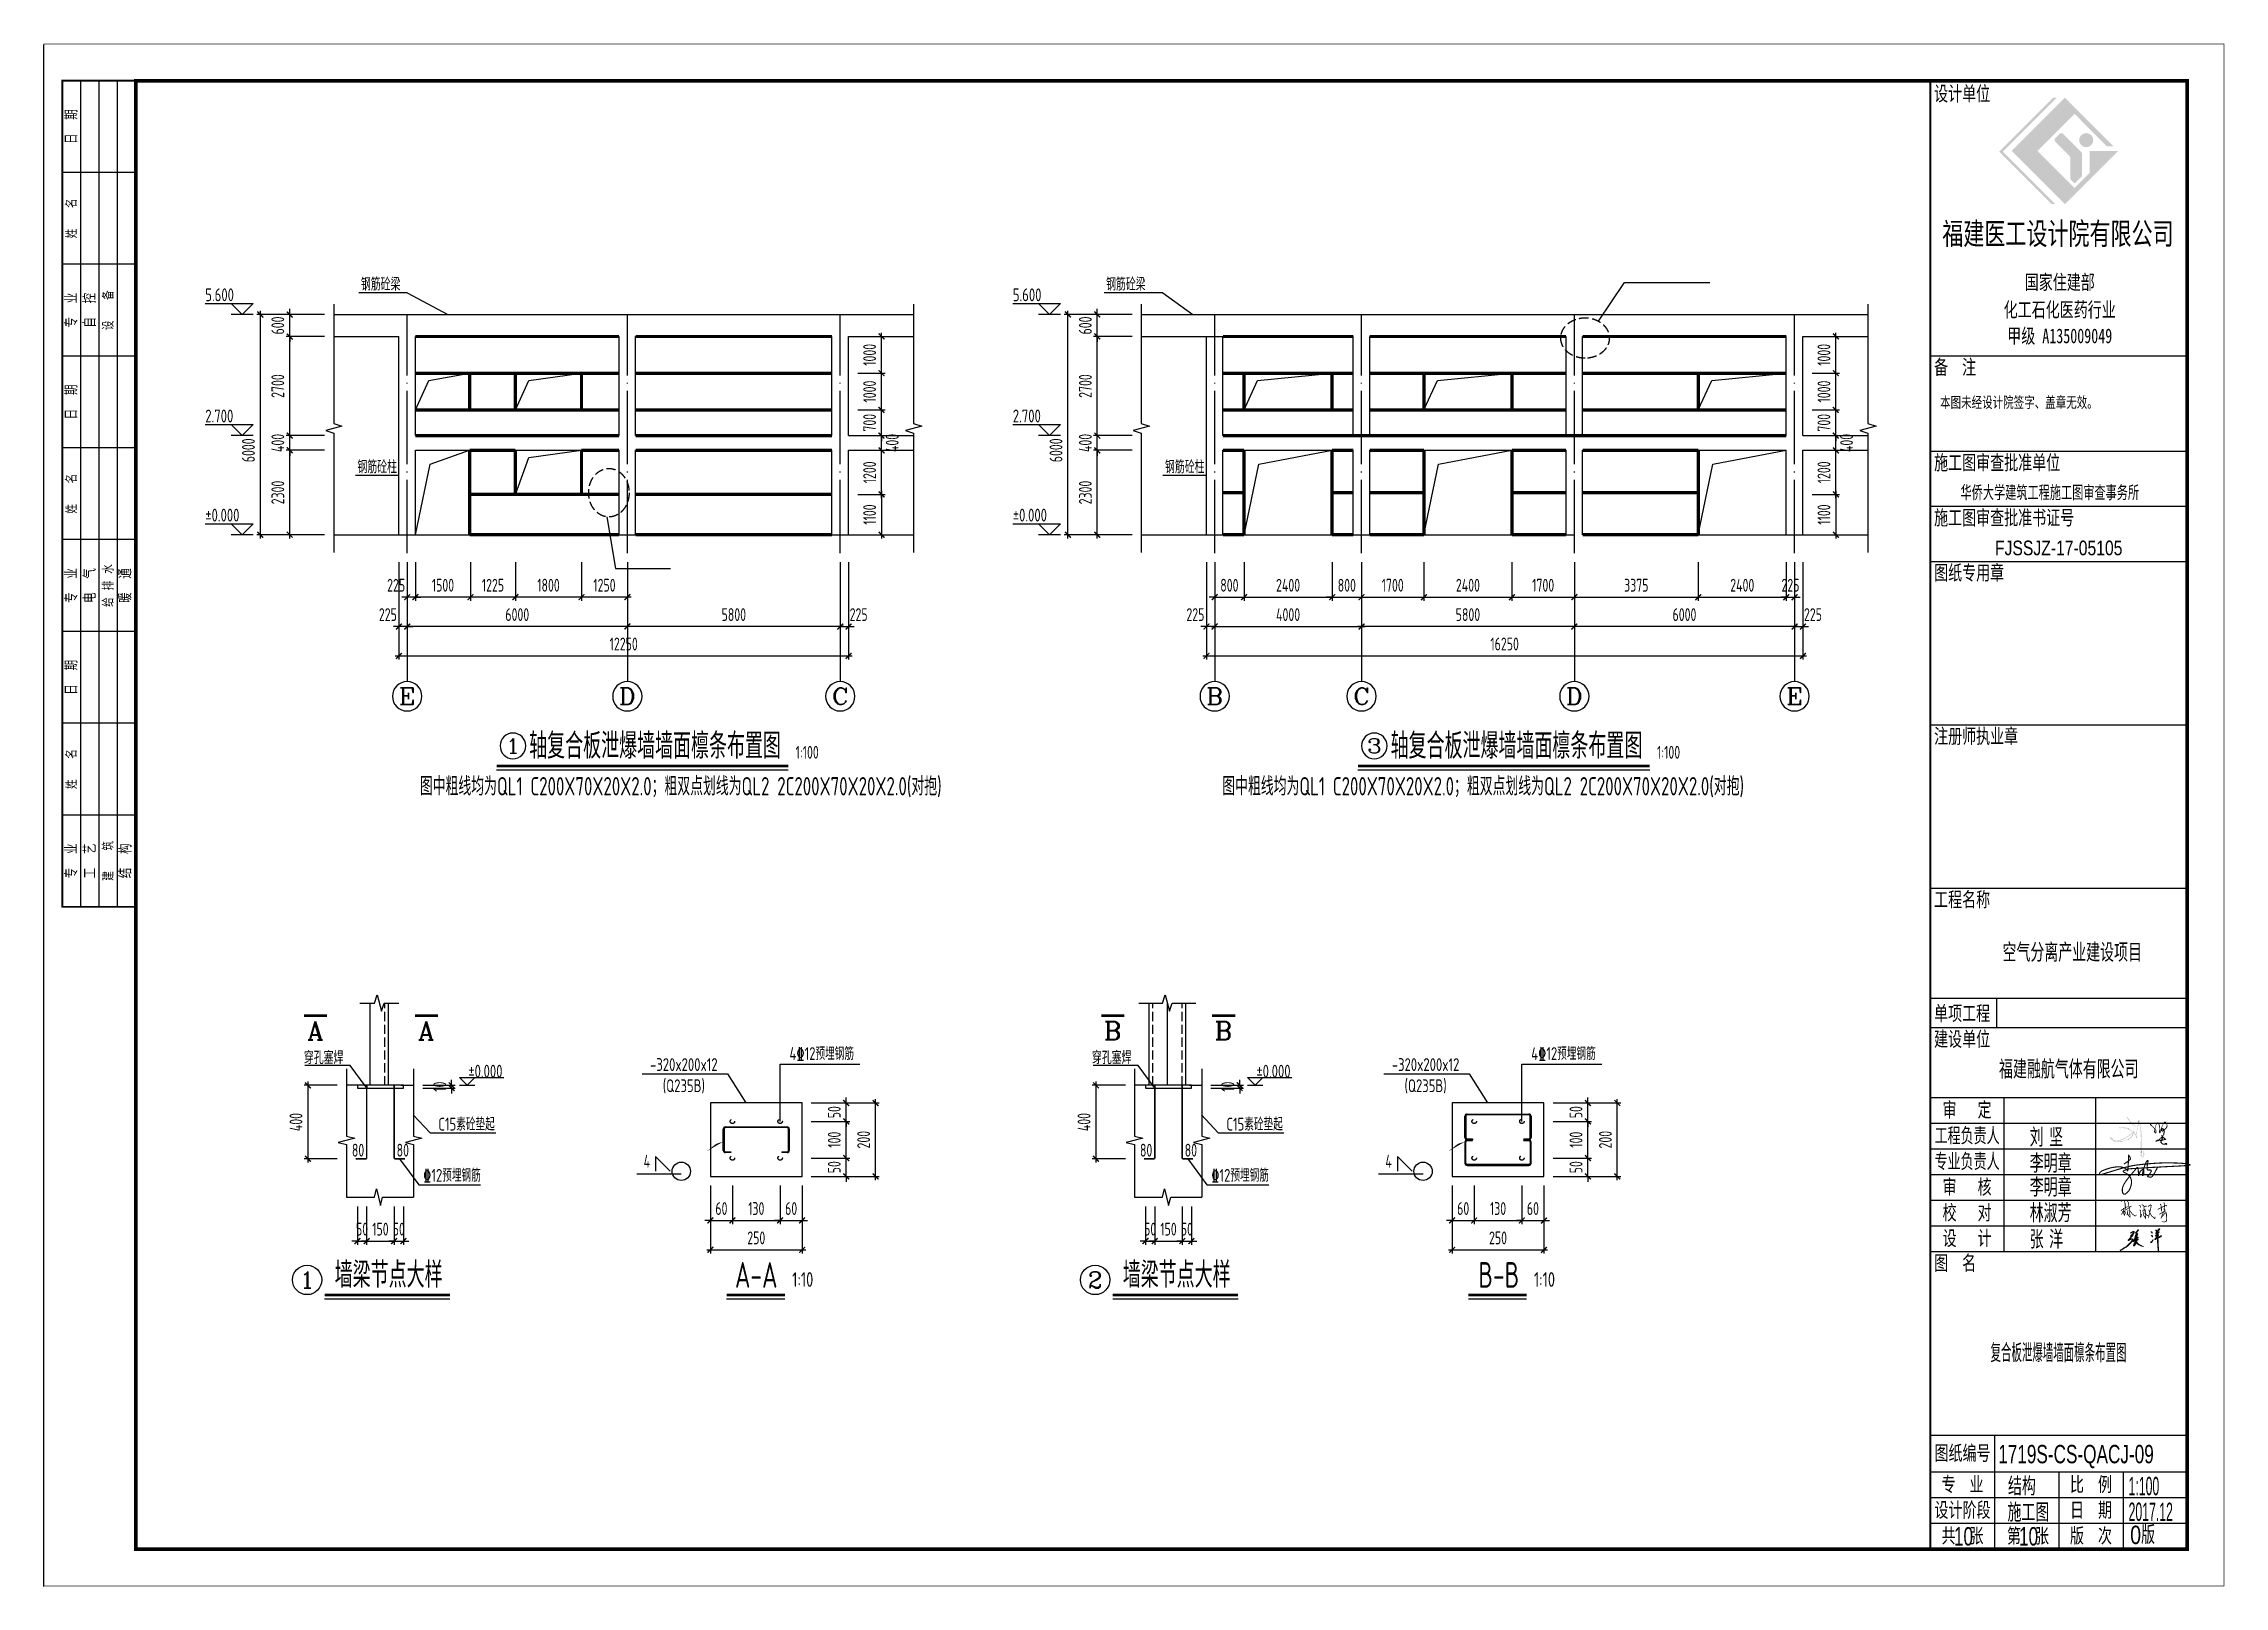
# Model space of a CAD drawing. Extents: x 297659 to 993057, y 192802 to 252212.
# Drawn here: x 933637 to 993057, y 192812 to 234832 of the extents above; entities that cross this region are included whole.
import ezdxf
from ezdxf.enums import TextEntityAlignment as Align

# ---------------------------------------------------------------- set-up
doc = ezdxf.new("R2010")
doc.units = 0
doc.header["$LTSCALE"] = 1000
for name, pattern in [('4', [5, 1.5, -1, 1.5, -1]), ('DASH', [0.35, 0.25, -0.1]), ('DASHED2', [0.375, 0.25, -0.125]), ('DOTE', [2.42, 2, -0.2, 0.02, -0.2]), ('PHANTOM', [2.5, 1.25, -0.25, 0.25, -0.25, 0.25, -0.25])]:
    doc.linetypes.add(name, pattern=pattern)
doc.layers.get('0').update_dxf_attribs({"linetype": 'CONTINUOUS'})
doc.layers.get('DEFPOINTS').update_dxf_attribs({"linetype": 'CONTINUOUS'})
for name, color, linetype in [('AXIS', 8, 'DOTE'), ('AXIS_DIM', 3, 'CONTINUOUS'), ('AXIS_TEXT', 3, 'CONTINUOUS'), ('AXISDIM', 253, 'CONTINUOUS'), ('COLU', 7, 'CONTINUOUS'), ('DIM', 3, 'CONTINUOUS'), ('FRAME', 3, 'CONTINUOUS'), ('PUB_TEXT', 7, 'CONTINUOUS'), ('S', 2, 'CONTINUOUS'), ('S_BEAM', 4, 'CONTINUOUS'), ('STEEL', 7, 'CONTINUOUS'), ('SYMB', 7, 'CONTINUOUS'), ('TEXT', 7, 'CONTINUOUS'), ('THIN', 7, 'CONTINUOUS'), ('TK', 211, 'CONTINUOUS'), ('地脚线', 7, 'CONTINUOUS'), ('填充', 8, 'CONTINUOUS'), ('审图中心证书', 7, 'CONTINUOUS'), ('文字', 7, 'CONTINUOUS'), ('柱子', 3, 'CONTINUOUS'), ('檩条', 7, 'CONTINUOUS'), ('流程图', 1, 'CONTINUOUS'), ('签字边框线', 4, 'CONTINUOUS')]:
    doc.layers.add(name, color=color, linetype=linetype)
doc.layers.add('AXIS-DIM', color=3, linetype='CONTINUOUS', lineweight=15)
doc.styles.add('_HZTXT', font='tq__rshz.shx', dxfattribs={"width": 0.8, "bigfont": 'tq__hzdc.shx'})
doc.styles.add('_TCH_AXIS', font='COMPLEX', dxfattribs={"bigfont": 'GBCBIG'})
doc.styles.add('COMPLEX', font='COMPLEX')
doc.styles.add('DXFS', font='txt.shx', dxfattribs={"width": 0.7, "bigfont": 'dxfs.shx'})
doc.styles.add('FRAME', font='simhei.ttf', dxfattribs={"width": 0.7})
doc.styles.get("Standard").update_dxf_attribs({"font": 'tssdeng.shx', "width": 0.7, "bigfont": 'hztxt.shx'})
doc.styles.add('TSSD_Dimension', font='tssdeng.shx', dxfattribs={"width": 0.7, "bigfont": 'hztxt.shx'})
doc.styles.add('TSSD_Rein', font='tssdeng.shx', dxfattribs={"width": 0.7, "bigfont": 'hztxt.shx'})
doc.styles.add('ZSM-FF', font='SJRF', dxfattribs={"width": 0.7, "bigfont": 'HZF'})
doc.styles.add('黑体', font='simhei.ttf', dxfattribs={"width": 0.7})
doc.dimstyles.new('TSSD_100_100', dxfattribs={"dimtxt": 350, "dimasz": 150, "dimexe": 100, "dimexo": 250, "dimgap": 150, "dimtad": 1, "dimdec": 0, "dimzin": 0, "dimdsep": 46, "dimtxsty": 'TSSD_Dimension', "dimblk": 'ARCHTICK', "dimcen": 0, "dimdle": 100, "dimclrd": 3, "dimclre": 3, "dimclrt": 7, "dimadec": 0, "dimazin": 0, "dimtfac": 1, "dimtdec": 0, "dimtix": 1, "dimtmove": 2, "dimatfit": 3, "dimfxl": 0, "dimtolj": 1, "dimtzin": 0, "dimarcsym": 0})
doc.dimstyles.new('TSSD_100_100$0', dxfattribs={"dimtxt": 350, "dimasz": 100, "dimexe": 100, "dimexo": 250, "dimgap": 100, "dimtad": 1, "dimdec": 0, "dimzin": 0, "dimdsep": 46, "dimtxsty": 'TSSD_Rein', "dimblk": 'ARCHTICK', "dimcen": 0, "dimdle": 100, "dimclrt": 7, "dimadec": 0, "dimazin": 0, "dimtfac": 1, "dimtdec": 0, "dimtix": 1, "dimtmove": 2, "dimatfit": 3, "dimfxl": 0, "dimtolj": 1, "dimtzin": 0, "dimarcsym": 0})
doc.dimstyles.new('TSSD_10_100', dxfattribs={"dimtxt": 350, "dimasz": 150, "dimexe": 100, "dimexo": 250, "dimgap": 150, "dimtad": 1, "dimdec": 0, "dimlfac": 0.1, "dimzin": 0, "dimdsep": 46, "dimtxsty": 'TSSD_Dimension', "dimblk": 'ARCHTICK', "dimcen": 0, "dimdle": 100, "dimclrt": 7, "dimadec": 0, "dimazin": 0, "dimtfac": 1, "dimtdec": 0, "dimtix": 1, "dimtmove": 2, "dimatfit": 3, "dimfxl": 0, "dimtolj": 1, "dimtzin": 0, "dimarcsym": 0})
doc.dimstyles.new('TSSD_20_100', dxfattribs={"dimtxt": 350, "dimasz": 150, "dimexe": 100, "dimexo": 250, "dimgap": 150, "dimtad": 1, "dimdec": 0, "dimlfac": 0.2, "dimzin": 0, "dimdsep": 46, "dimtxsty": 'TSSD_Dimension', "dimblk": 'ARCHTICK', "dimcen": 0, "dimdle": 100, "dimclrd": 256, "dimclre": 256, "dimclrt": 55, "dimadec": 0, "dimazin": 0, "dimtfac": 1, "dimtdec": 0, "dimtix": 1, "dimtmove": 2, "dimatfit": 3, "dimldrblk": '_tsdbk', "dimfxl": 0, "dimtolj": 1, "dimtzin": 0, "dimarcsym": 0})

msp = doc.modelspace()

# ---------------------------------------------------------------- texts
at = {"layer": 'PUB_TEXT', "style": '_HZTXT', "width": 0.7}
for s, p in [('1719S-CS-QACJ-09', (986893.967, 196164.42)), ('10', (985687.311, 193924.447)), ('10', (987461.038, 193924.447))]:
    msp.add_text(s, height=500, dxfattribs=at).set_placement(p)
at = {"layer": 'SYMB', "width": 0.75}
for s, p in [('5.600', (938042.502, 227815.121)), ('5.600', (960045.417, 227815.121)), ('2.700', (938042.502, 224514.791)), ('2.700', (960045.417, 224514.791)), ('%%P0.000', (938042.502, 221814.791, 100)), ('%%P0.000', (960045.417, 221814.791, 100))]:
    msp.add_text(s, height=350, dxfattribs=at).set_placement(p)
at = {"layer": 'TEXT', "linetype": 'ByBlock', "style": 'TSSD_Rein', "width": 0.7}
for s, p in [('钢筋砼梁', (942282.188, 228105.665)), ('钢筋砼梁', (962585.881, 228105.665)), ('钢筋砼柱', (942187.433, 223127.848)), ('钢筋砼柱', (964190.347, 223127.848)), ('1:100', (954127.294, 215354.791)), ('1:100', (977598.197, 215354.791))]:
    msp.add_text(s, height=350, dxfattribs=at).set_placement(p)
for s, height, p in [('轴复合板泄爆墙墙面檩条布置图', 700, (953727.294, 215354.791)), ('轴复合板泄爆墙墙面檩条布置图', 700, (977198.197, 215354.791)), ('图中粗线均为QL1 C200X70X20X2.0；粗双点划线为QL2 2C200X70X20X2.0(对抱)', 500, (958106.73, 214354.791)), ('图中粗线均为QL1 C200X70X20X2.0；粗双点划线为QL2 2C200X70X20X2.0(对抱)', 500, (979970.158, 214354.791))]:
    msp.add_text(s, height=height, dxfattribs=at).set_placement(p, align=Align.RIGHT)
at = {"layer": 'TEXT', "style": 'COMPLEX'}
for s, p in [('A', (941038.595, 207943.584)), ('A', (944057.718, 207943.584)), ('B', (962761.514, 207943.584)), ('B', (965780.638, 207943.584))]:
    msp.add_text(s, height=500, dxfattribs=at).set_placement(p, align=Align.MIDDLE)
at = {"layer": 'TEXT', "ltscale": 99, "style": 'TSSD_Rein', "width": 0.7}
for s, p in [('穿孔塞焊', (941267.645, 207038.479)), ('穿孔塞焊', (962740.564, 207038.479)), ('80', (942204.547, 204516.544)), ('80', (943423.939, 204516.544)), ('80', (963677.467, 204516.544)), ('80', (964896.858, 204516.544))]:
    msp.add_text(s, height=350, dxfattribs=at).set_placement(p, align=Align.CENTER)
at = {"layer": 'TEXT', "style": 'TSSD_Rein', "width": 0.75}
for s, p in [('4%%13212预埋钢筋', (954838.741, 207148.425, -600)), ('4%%13212预埋钢筋', (975049.121, 207148.425, -600)), ('-320x200x12', (951081.598, 206848.636, -600)), ('-320x200x12', (971291.977, 206848.636, -600)), ('(Q235B)', (951081.598, 206272.682, -600)), ('(Q235B)', (971291.977, 206272.682, -600)), ('C15素砼垫起', (945160.843, 205226.013)), ('C15素砼垫起', (966633.762, 205226.013)), ('%%13212预埋钢筋', (944764.058, 203830.954)), ('%%13212预埋钢筋', (966236.977, 203830.954))]:
    msp.add_text(s, height=350, dxfattribs=at).set_placement(p, align=Align.CENTER)
for p in [(945674.768, 206844.151), (967147.687, 206844.151)]:
    msp.add_text('%%p0.000', height=350, dxfattribs=at).set_placement(p, align=Align.MIDDLE)
at = {"layer": 'TEXT', "ltscale": 99, "style": 'TSSD_Rein', "width": 0.7}
for p in [(950162.235, 204217.01, -600), (970372.614, 204217.01, -600)]:
    msp.add_text('4', height=350, dxfattribs=at).set_placement(p, align=Align.RIGHT)
at = {"layer": 'TEXT', "style": 'TSSD_Dimension', "width": 0.7}
for s, p in [('墙梁节点大样', (944508.162, 200945.667)), ('A-A', (953633.584, 200945.667)), ('墙梁节点大样', (965981.082, 200945.667)), ('B-B', (973843.963, 200945.667))]:
    msp.add_text(s, height=700, dxfattribs=at).set_placement(p, align=Align.RIGHT)
at = {"layer": 'TEXT', "width": 0.75}
for p in [(954033.164, 200970.667), (974243.544, 200970.667)]:
    msp.add_text('1:10', height=400, dxfattribs=at).set_placement(p)
at = {"layer": 'TK', "style": 'ZSM-FF', "width": 0.6}
msp.add_text('复合板泄爆墙墙面檩条布置图', height=500, dxfattribs=at).set_placement((988536.971, 199194.708), align=Align.MIDDLE)

# ---------------------------------------------------------------- blocks, each defined once
blk = doc.blocks.new('_ARCHTICK')
at = {"color": 0}
blk.add_lwpolyline([(-0.53, -0.53, 0.25, 0.25, 0), (0.53, 0.53, 0.5, 0.5, 0)], format="xyseb", dxfattribs=at)
blk = doc.blocks.new('*D376')
at = {"layer": 'AXIS_DIM', "color": 3, "lineweight": -2}
for p, q in [((943318, 220705), (943318, 218055)), ((955568, 220705), (955568, 218055)), ((943218, 218155), (955668, 218155))]:
    blk.add_line(p, q, dxfattribs=at)
at = {"layer": 'DEFPOINTS', "color": 0}
for p in [(943318, 220955), (955568, 220955), (955568, 218155)]:
    blk.add_point(p, dxfattribs=at)
at = {"layer": 'AXIS_DIM', "color": 3, "lineweight": -2, "xscale": 150, "yscale": 150, "zscale": 150, "rotation": 180}
blk.add_blockref('_ARCHTICK', (943318, 218155), dxfattribs=at)
at = {"layer": 'AXIS_DIM', "color": 3, "lineweight": -2, "xscale": 150, "yscale": 150, "zscale": 150}
blk.add_blockref('_ARCHTICK', (955568, 218155), dxfattribs=at)
at = {"layer": 'AXIS_DIM', "color": 7, "insert": (949443, 218480), "char_height": 350, "attachment_point": 5, "style": 'TSSD_Dimension'}
blk.add_mtext('\\A1;12250', dxfattribs=at)
blk = doc.blocks.new('_AXISO')
blk.add_circle((0, 0), 0.5)
at = {"layer": 'AXIS_TEXT', "style": 'COMPLEX', "width": 1.041667}
blk.add_attdef('A', text='', height=0.56, dxfattribs=at).set_placement((-0.25, -0.28), (0.25, -0.28), align=Align.FIT)
blk = doc.blocks.new('*D377')
at = {"layer": 'AXIS_DIM', "color": 3, "lineweight": -2}
for p, q in [((943318, 220705), (943318, 218855)), ((943543, 220705), (943543, 218855)), ((943318, 218955), (943168, 218955)), ((943543, 218955), (943318, 218955)), ((943543, 218955), (943693, 218955))]:
    blk.add_line(p, q, dxfattribs=at)
at = {"layer": 'DEFPOINTS', "color": 0}
for p in [(943318, 220955), (943543, 220955), (943318, 218955)]:
    blk.add_point(p, dxfattribs=at)
at = {"layer": 'AXIS_DIM', "color": 3, "lineweight": -2, "xscale": 150, "yscale": 150, "zscale": 150}
blk.add_blockref('_ARCHTICK', (943318, 218955), dxfattribs=at)
at = {"layer": 'AXIS_DIM', "color": 3, "lineweight": -2, "xscale": 150, "yscale": 150, "zscale": 150, "rotation": 180}
blk.add_blockref('_ARCHTICK', (943543, 218955), dxfattribs=at)
at = {"layer": 'AXIS_DIM', "color": 7, "insert": (943017, 219280), "char_height": 350, "attachment_point": 5, "style": 'TSSD_Dimension'}
blk.add_mtext('\\A1;225', dxfattribs=at)
blk = doc.blocks.new('*D378')
at = {"layer": 'AXIS_DIM', "color": 3, "lineweight": -2}
for p, q in [((943543, 220705), (943543, 218855)), ((949543, 220705), (949543, 218855)), ((949643, 218955), (943443, 218955))]:
    blk.add_line(p, q, dxfattribs=at)
at = {"layer": 'DEFPOINTS', "color": 0}
for p in [(943543, 220955), (949543, 220955), (943543, 218955)]:
    blk.add_point(p, dxfattribs=at)
at = {"layer": 'AXIS_DIM', "color": 3, "lineweight": -2, "xscale": 150, "yscale": 150, "zscale": 150, "rotation": 180}
blk.add_blockref('_ARCHTICK', (943543, 218955), dxfattribs=at)
at = {"layer": 'AXIS_DIM', "color": 3, "lineweight": -2, "xscale": 150, "yscale": 150, "zscale": 150}
blk.add_blockref('_ARCHTICK', (949543, 218955), dxfattribs=at)
at = {"layer": 'AXIS_DIM', "color": 7, "insert": (946543, 219280), "char_height": 350, "attachment_point": 5, "style": 'TSSD_Dimension'}
blk.add_mtext('\\A1;6000', dxfattribs=at)
blk = doc.blocks.new('*D379')
at = {"layer": 'AXIS_DIM', "color": 3, "lineweight": -2}
for p, q in [((955343, 220705), (955343, 218855)), ((955568, 220705), (955568, 218855)), ((955343, 218955), (955193, 218955)), ((955343, 218955), (955568, 218955)), ((955568, 218955), (955718, 218955))]:
    blk.add_line(p, q, dxfattribs=at)
at = {"layer": 'DEFPOINTS', "color": 0}
for p in [(955343, 220955), (955568, 220955), (955568, 218955)]:
    blk.add_point(p, dxfattribs=at)
at = {"layer": 'AXIS_DIM', "color": 3, "lineweight": -2, "xscale": 150, "yscale": 150, "zscale": 150}
blk.add_blockref('_ARCHTICK', (955343, 218955), dxfattribs=at)
at = {"layer": 'AXIS_DIM', "color": 3, "lineweight": -2, "xscale": 150, "yscale": 150, "zscale": 150, "rotation": 180}
blk.add_blockref('_ARCHTICK', (955568, 218955), dxfattribs=at)
at = {"layer": 'AXIS_DIM', "color": 7, "insert": (955844, 219280), "char_height": 350, "attachment_point": 5, "style": 'TSSD_Dimension'}
blk.add_mtext('\\A1;225', dxfattribs=at)
blk = doc.blocks.new('*D380')
at = {"layer": 'AXIS-DIM', "color": 3, "lineweight": -2}
for p, q in [((941293, 223755), (940243, 223755)), ((940343, 221355), (940343, 223855)), ((941293, 221455), (940243, 221455))]:
    blk.add_line(p, q, dxfattribs=at)
at = {"layer": 'DEFPOINTS', "color": 0}
for p in [(940343, 223755), (941543, 223755, -100), (941543, 221455, -100)]:
    blk.add_point(p, dxfattribs=at)
at = {"layer": 'AXIS-DIM', "color": 3, "lineweight": -2, "xscale": 150, "yscale": 150, "zscale": 150}
for p, rotation in [((940343, 223755), 90), ((940343, 221455), 270)]:
    blk.add_blockref('_ARCHTICK', p, dxfattribs=dict(at, rotation=rotation))
at = {"layer": 'AXIS-DIM', "color": 7, "insert": (940018, 222605), "char_height": 350, "attachment_point": 5, "rotation": 90, "style": 'TSSD_Dimension'}
blk.add_mtext('\\A1;2300', dxfattribs=at)
blk = doc.blocks.new('*D381')
at = {"layer": 'AXIS-DIM', "color": 3, "lineweight": -2}
for p, q in [((941293, 227455), (939443, 227455)), ((939543, 221355), (939543, 227555)), ((941293, 221455), (939443, 221455))]:
    blk.add_line(p, q, dxfattribs=at)
at = {"layer": 'DEFPOINTS', "color": 0}
for p in [(939543, 227455), (941543, 227455, -100), (941543, 221455, -100)]:
    blk.add_point(p, dxfattribs=at)
at = {"layer": 'AXIS-DIM', "color": 3, "lineweight": -2, "xscale": 150, "yscale": 150, "zscale": 150}
for p, rotation in [((939543, 227455), 90), ((939543, 221455), 270)]:
    blk.add_blockref('_ARCHTICK', p, dxfattribs=dict(at, rotation=rotation))
at = {"layer": 'AXIS-DIM', "color": 7, "insert": (939218, 223755), "char_height": 350, "attachment_point": 5, "rotation": 90, "style": 'TSSD_Dimension'}
blk.add_mtext('\\A1;6000', dxfattribs=at)
blk = doc.blocks.new('*D382')
at = {"layer": 'AXIS-DIM', "color": 3, "lineweight": -2}
for p, q in [((941293, 224155), (940243, 224155)), ((940343, 224155), (940343, 224305)), ((940343, 223755), (940343, 224155)), ((941293, 223755), (940243, 223755)), ((940343, 223755), (940343, 223605))]:
    blk.add_line(p, q, dxfattribs=at)
at = {"layer": 'DEFPOINTS', "color": 0}
for p in [(940343, 224155), (941543, 224155), (941543, 223755)]:
    blk.add_point(p, dxfattribs=at)
at = {"layer": 'AXIS-DIM', "color": 3, "lineweight": -2, "xscale": 150, "yscale": 150, "zscale": 150}
for p, rotation in [((940343, 224155), 270), ((940343, 223755), 90)]:
    blk.add_blockref('_ARCHTICK', p, dxfattribs=dict(at, rotation=rotation))
at = {"layer": 'AXIS-DIM', "color": 7, "insert": (940018, 223955), "char_height": 350, "attachment_point": 5, "rotation": 90, "style": 'TSSD_Dimension'}
blk.add_mtext('\\A1;400', dxfattribs=at)
blk = doc.blocks.new('*D383')
at = {"layer": 'AXIS-DIM', "color": 3, "lineweight": -2}
for p, q in [((941293, 226855), (940243, 226855)), ((940343, 224055), (940343, 226955)), ((941293, 224155), (940243, 224155))]:
    blk.add_line(p, q, dxfattribs=at)
at = {"layer": 'DEFPOINTS', "color": 0}
for p in [(940343, 226855), (941543, 226855), (941543, 224155)]:
    blk.add_point(p, dxfattribs=at)
at = {"layer": 'AXIS-DIM', "color": 3, "lineweight": -2, "xscale": 150, "yscale": 150, "zscale": 150}
for p, rotation in [((940343, 226855), 90), ((940343, 224155), 270)]:
    blk.add_blockref('_ARCHTICK', p, dxfattribs=dict(at, rotation=rotation))
at = {"layer": 'AXIS-DIM', "color": 7, "insert": (940018, 225505), "char_height": 350, "attachment_point": 5, "rotation": 90, "style": 'TSSD_Dimension'}
blk.add_mtext('\\A1;2700', dxfattribs=at)
blk = doc.blocks.new('*D384')
at = {"layer": 'AXIS-DIM', "color": 3, "lineweight": -2}
for p, q in [((940343, 227455), (940343, 227605)), ((941293, 227455), (940243, 227455)), ((940343, 226855), (940343, 227455)), ((941293, 226855), (940243, 226855)), ((940343, 226855), (940343, 226705))]:
    blk.add_line(p, q, dxfattribs=at)
at = {"layer": 'DEFPOINTS', "color": 0}
for p in [(940343, 227455), (941543, 227455), (941543, 226855)]:
    blk.add_point(p, dxfattribs=at)
at = {"layer": 'AXIS-DIM', "color": 3, "lineweight": -2, "xscale": 150, "yscale": 150, "zscale": 150}
for p, rotation in [((940343, 227455), 270), ((940343, 226855), 90)]:
    blk.add_blockref('_ARCHTICK', p, dxfattribs=dict(at, rotation=rotation))
at = {"layer": 'AXIS-DIM', "color": 7, "insert": (940018, 227155), "char_height": 350, "attachment_point": 5, "rotation": 90, "style": 'TSSD_Dimension'}
blk.add_mtext('\\A1;600', dxfattribs=at)
blk = doc.blocks.new('*D385')
at = {"layer": 'AXIS_DIM', "color": 3, "lineweight": -2}
for p, q in [((949543, 220705), (949543, 218855)), ((955343, 220705), (955343, 218855)), ((955443, 218955), (949443, 218955))]:
    blk.add_line(p, q, dxfattribs=at)
at = {"layer": 'DEFPOINTS', "color": 0}
for p in [(949543, 220955), (955343, 220955), (949543, 218955)]:
    blk.add_point(p, dxfattribs=at)
at = {"layer": 'AXIS_DIM', "color": 3, "lineweight": -2, "xscale": 150, "yscale": 150, "zscale": 150, "rotation": 180.0000000000003}
blk.add_blockref('_ARCHTICK', (949543, 218955), dxfattribs=at)
at = {"layer": 'AXIS_DIM', "color": 3, "lineweight": -2, "xscale": 150, "yscale": 150, "zscale": 150}
blk.add_blockref('_ARCHTICK', (955343, 218955), dxfattribs=at)
at = {"layer": 'AXIS_DIM', "color": 7, "insert": (952443, 219280), "char_height": 350, "attachment_point": 5, "style": 'TSSD_Dimension'}
blk.add_mtext('\\A1;5800', dxfattribs=at)
blk = doc.blocks.new('*D386')
at = {"layer": 'AXIS_DIM', "color": 3, "lineweight": -2}
for p, q in [((943543, 220705), (943543, 219655)), ((943768, 220705), (943768, 219655)), ((943543, 219755), (943393, 219755)), ((943768, 219755), (943543, 219755)), ((943768, 219755), (943918, 219755))]:
    blk.add_line(p, q, dxfattribs=at)
at = {"layer": 'DEFPOINTS', "color": 0}
for p in [(943543, 220955), (943768, 220955), (943543, 219755)]:
    blk.add_point(p, dxfattribs=at)
at = {"layer": 'AXIS_DIM', "color": 3, "lineweight": -2, "xscale": 150, "yscale": 150, "zscale": 150}
blk.add_blockref('_ARCHTICK', (943543, 219755), dxfattribs=at)
at = {"layer": 'AXIS_DIM', "color": 3, "lineweight": -2, "xscale": 150, "yscale": 150, "zscale": 150, "rotation": 180}
blk.add_blockref('_ARCHTICK', (943768, 219755), dxfattribs=at)
at = {"layer": 'AXIS_DIM', "color": 7, "insert": (943242, 220080), "char_height": 350, "attachment_point": 5, "style": 'TSSD_Dimension'}
blk.add_mtext('\\A1;225', dxfattribs=at)
blk = doc.blocks.new('*D387')
at = {"layer": 'AXIS_DIM', "color": 3, "lineweight": -2}
for p, q in [((943768, 220705), (943768, 219655)), ((945268, 220705), (945268, 219655)), ((945368, 219755), (943668, 219755))]:
    blk.add_line(p, q, dxfattribs=at)
at = {"layer": 'DEFPOINTS', "color": 0}
for p in [(943768, 220955), (945268, 220955), (943768, 219755)]:
    blk.add_point(p, dxfattribs=at)
at = {"layer": 'AXIS_DIM', "color": 3, "lineweight": -2, "xscale": 150, "yscale": 150, "zscale": 150, "rotation": 180}
blk.add_blockref('_ARCHTICK', (943768, 219755), dxfattribs=at)
at = {"layer": 'AXIS_DIM', "color": 3, "lineweight": -2, "xscale": 150, "yscale": 150, "zscale": 150}
blk.add_blockref('_ARCHTICK', (945268, 219755), dxfattribs=at)
at = {"layer": 'AXIS_DIM', "color": 7, "insert": (944518, 220080), "char_height": 350, "attachment_point": 5, "style": 'TSSD_Dimension'}
blk.add_mtext('\\A1;1500', dxfattribs=at)
blk = doc.blocks.new('*D388')
at = {"layer": 'AXIS_DIM', "color": 3, "lineweight": -2}
for p, q in [((945268, 220705), (945268, 219655)), ((946493, 220705), (946493, 219655)), ((946593, 219755), (945168, 219755))]:
    blk.add_line(p, q, dxfattribs=at)
at = {"layer": 'DEFPOINTS', "color": 0}
for p in [(945268, 220955), (946493, 220955), (945268, 219755)]:
    blk.add_point(p, dxfattribs=at)
at = {"layer": 'AXIS_DIM', "color": 3, "lineweight": -2, "xscale": 150, "yscale": 150, "zscale": 150, "rotation": 180}
blk.add_blockref('_ARCHTICK', (945268, 219755), dxfattribs=at)
at = {"layer": 'AXIS_DIM', "color": 3, "lineweight": -2, "xscale": 150, "yscale": 150, "zscale": 150}
blk.add_blockref('_ARCHTICK', (946493, 219755), dxfattribs=at)
at = {"layer": 'AXIS_DIM', "color": 7, "insert": (945880, 220080), "char_height": 350, "attachment_point": 5, "style": 'TSSD_Dimension'}
blk.add_mtext('\\A1;1225', dxfattribs=at)
blk = doc.blocks.new('*D389')
at = {"layer": 'AXIS_DIM', "color": 3, "lineweight": -2}
for p, q in [((946493, 220705), (946493, 219655)), ((948293, 220705), (948293, 219655)), ((948393, 219755), (946393, 219755))]:
    blk.add_line(p, q, dxfattribs=at)
at = {"layer": 'DEFPOINTS', "color": 0}
for p in [(946493, 220955), (948293, 220955), (946493, 219755)]:
    blk.add_point(p, dxfattribs=at)
at = {"layer": 'AXIS_DIM', "color": 3, "lineweight": -2, "xscale": 150, "yscale": 150, "zscale": 150, "rotation": 180}
blk.add_blockref('_ARCHTICK', (946493, 219755), dxfattribs=at)
at = {"layer": 'AXIS_DIM', "color": 3, "lineweight": -2, "xscale": 150, "yscale": 150, "zscale": 150}
blk.add_blockref('_ARCHTICK', (948293, 219755), dxfattribs=at)
at = {"layer": 'AXIS_DIM', "color": 7, "insert": (947393, 220080), "char_height": 350, "attachment_point": 5, "style": 'TSSD_Dimension'}
blk.add_mtext('\\A1;1800', dxfattribs=at)
blk = doc.blocks.new('*D390')
at = {"layer": 'AXIS_DIM', "color": 3, "lineweight": -2}
for p, q in [((948293, 220705), (948293, 219655)), ((949543, 220705), (949543, 219655)), ((949643, 219755), (948193, 219755))]:
    blk.add_line(p, q, dxfattribs=at)
at = {"layer": 'DEFPOINTS', "color": 0}
for p in [(948293, 220955), (949543, 220955), (948293, 219755)]:
    blk.add_point(p, dxfattribs=at)
at = {"layer": 'AXIS_DIM', "color": 3, "lineweight": -2, "xscale": 150, "yscale": 150, "zscale": 150, "rotation": 180}
blk.add_blockref('_ARCHTICK', (948293, 219755), dxfattribs=at)
at = {"layer": 'AXIS_DIM', "color": 3, "lineweight": -2, "xscale": 150, "yscale": 150, "zscale": 150}
blk.add_blockref('_ARCHTICK', (949543, 219755), dxfattribs=at)
at = {"layer": 'AXIS_DIM', "color": 7, "insert": (948918, 220080), "char_height": 350, "attachment_point": 5, "style": 'TSSD_Dimension'}
blk.add_mtext('\\A1;1250', dxfattribs=at)
blk = doc.blocks.new('*D391')
at = {"layer": 'AXIS_DIM', "color": 3, "lineweight": -2}
for p, q in [((965320.689383, 220704.790716), (965320.689383, 218054.790716)), ((981570.689383, 220704.790716), (981570.689383, 218054.790716)), ((965220.689383, 218154.790716), (981670.689383, 218154.790716))]:
    blk.add_line(p, q, dxfattribs=at)
at = {"layer": 'DEFPOINTS', "color": 0}
for p in [(965320.689383, 220954.790716), (981570.689383, 220954.790716), (981570.689383, 218154.790716)]:
    blk.add_point(p, dxfattribs=at)
at = {"layer": 'AXIS_DIM', "color": 3, "lineweight": -2, "xscale": 150, "yscale": 150, "zscale": 150, "rotation": 180}
blk.add_blockref('_ARCHTICK', (965320.689383, 218154.790716), dxfattribs=at)
at = {"layer": 'AXIS_DIM', "color": 3, "lineweight": -2, "xscale": 150, "yscale": 150, "zscale": 150}
blk.add_blockref('_ARCHTICK', (981570.689383, 218154.790716), dxfattribs=at)
at = {"layer": 'AXIS_DIM', "color": 7, "insert": (973445.689383, 218479.790716), "char_height": 350, "attachment_point": 5, "style": 'TSSD_Dimension'}
blk.add_mtext('\\A1;16250', dxfattribs=at)
blk = doc.blocks.new('*D392')
at = {"layer": 'AXIS_DIM', "color": 3, "lineweight": -2}
for p, q in [((965321, 220705), (965321, 218855)), ((965546, 220705), (965546, 218855)), ((965321, 218955), (965171, 218955)), ((965546, 218955), (965321, 218955)), ((965546, 218955), (965696, 218955))]:
    blk.add_line(p, q, dxfattribs=at)
at = {"layer": 'DEFPOINTS', "color": 0}
for p in [(965321, 220955), (965546, 220955), (965321, 218955)]:
    blk.add_point(p, dxfattribs=at)
at = {"layer": 'AXIS_DIM', "color": 3, "lineweight": -2, "xscale": 150, "yscale": 150, "zscale": 150}
blk.add_blockref('_ARCHTICK', (965321, 218955), dxfattribs=at)
at = {"layer": 'AXIS_DIM', "color": 3, "lineweight": -2, "xscale": 150, "yscale": 150, "zscale": 150, "rotation": 180}
blk.add_blockref('_ARCHTICK', (965546, 218955), dxfattribs=at)
at = {"layer": 'AXIS_DIM', "color": 7, "insert": (965020, 219280), "char_height": 350, "attachment_point": 5, "style": 'TSSD_Dimension'}
blk.add_mtext('\\A1;225', dxfattribs=at)
blk = doc.blocks.new('*D393')
at = {"layer": 'AXIS_DIM', "color": 3, "lineweight": -2}
for p, q in [((969545.689383, 220704.790716), (969545.689383, 218854.790716)), ((975345.689383, 220704.790716), (975345.689383, 218854.790716)), ((975445.689383, 218954.790716), (969445.689383, 218954.790716))]:
    blk.add_line(p, q, dxfattribs=at)
at = {"layer": 'DEFPOINTS', "color": 0}
for p in [(969545.689383, 220954.790716), (975345.689383, 220954.790716), (969545.689383, 218954.790716)]:
    blk.add_point(p, dxfattribs=at)
at = {"layer": 'AXIS_DIM', "color": 3, "lineweight": -2, "xscale": 150, "yscale": 150, "zscale": 150, "rotation": 180}
blk.add_blockref('_ARCHTICK', (969545.689383, 218954.790716), dxfattribs=at)
at = {"layer": 'AXIS_DIM', "color": 3, "lineweight": -2, "xscale": 150, "yscale": 150, "zscale": 150}
blk.add_blockref('_ARCHTICK', (975345.689383, 218954.790716), dxfattribs=at)
at = {"layer": 'AXIS_DIM', "color": 7, "insert": (972445.689383, 219279.790716), "char_height": 350, "attachment_point": 5, "style": 'TSSD_Dimension'}
blk.add_mtext('\\A1;5800', dxfattribs=at)
blk = doc.blocks.new('*D394')
at = {"layer": 'AXIS_DIM', "color": 3, "lineweight": -2}
for p, q in [((981346, 220705), (981346, 218855)), ((981571, 220705), (981571, 218855)), ((981346, 218955), (981196, 218955)), ((981346, 218955), (981571, 218955)), ((981571, 218955), (981721, 218955))]:
    blk.add_line(p, q, dxfattribs=at)
at = {"layer": 'DEFPOINTS', "color": 0}
for p in [(981346, 220955), (981571, 220955), (981571, 218955)]:
    blk.add_point(p, dxfattribs=at)
at = {"layer": 'AXIS_DIM', "color": 3, "lineweight": -2, "xscale": 150, "yscale": 150, "zscale": 150}
blk.add_blockref('_ARCHTICK', (981346, 218955), dxfattribs=at)
at = {"layer": 'AXIS_DIM', "color": 3, "lineweight": -2, "xscale": 150, "yscale": 150, "zscale": 150, "rotation": 180}
blk.add_blockref('_ARCHTICK', (981571, 218955), dxfattribs=at)
at = {"layer": 'AXIS_DIM', "color": 7, "insert": (981847, 219280), "char_height": 350, "attachment_point": 5, "style": 'TSSD_Dimension'}
blk.add_mtext('\\A1;225', dxfattribs=at)
blk = doc.blocks.new('*D395')
at = {"layer": 'AXIS-DIM', "color": 3, "lineweight": -2}
for p, q in [((963296, 223755), (962246, 223755)), ((962346, 221355), (962346, 223855)), ((963296, 221455), (962246, 221455))]:
    blk.add_line(p, q, dxfattribs=at)
at = {"layer": 'DEFPOINTS', "color": 0}
for p in [(962346, 223755), (963546, 223755, -100), (963546, 221455, -100)]:
    blk.add_point(p, dxfattribs=at)
at = {"layer": 'AXIS-DIM', "color": 3, "lineweight": -2, "xscale": 150, "yscale": 150, "zscale": 150}
for p, rotation in [((962346, 223755), 90), ((962346, 221455), 270)]:
    blk.add_blockref('_ARCHTICK', p, dxfattribs=dict(at, rotation=rotation))
at = {"layer": 'AXIS-DIM', "color": 7, "insert": (962021, 222605), "char_height": 350, "attachment_point": 5, "rotation": 90, "style": 'TSSD_Dimension'}
blk.add_mtext('\\A1;2300', dxfattribs=at)
blk = doc.blocks.new('*D396')
at = {"layer": 'AXIS-DIM', "color": 3, "lineweight": -2}
for p, q in [((963296, 227455), (961446, 227455)), ((961546, 221355), (961546, 227555)), ((963296, 221455), (961446, 221455))]:
    blk.add_line(p, q, dxfattribs=at)
at = {"layer": 'DEFPOINTS', "color": 0}
for p in [(961546, 227455), (963546, 227455, -100), (963546, 221455, -100)]:
    blk.add_point(p, dxfattribs=at)
at = {"layer": 'AXIS-DIM', "color": 3, "lineweight": -2, "xscale": 150, "yscale": 150, "zscale": 150}
for p, rotation in [((961546, 227455), 90), ((961546, 221455), 270)]:
    blk.add_blockref('_ARCHTICK', p, dxfattribs=dict(at, rotation=rotation))
at = {"layer": 'AXIS-DIM', "color": 7, "insert": (961221, 223755), "char_height": 350, "attachment_point": 5, "rotation": 90, "style": 'TSSD_Dimension'}
blk.add_mtext('\\A1;6000', dxfattribs=at)
blk = doc.blocks.new('*D397')
at = {"layer": 'AXIS-DIM', "color": 3, "lineweight": -2}
for p, q in [((963296, 224155), (962246, 224155)), ((962346, 224155), (962346, 224305)), ((962346, 223755), (962346, 224155)), ((963296, 223755), (962246, 223755)), ((962346, 223755), (962346, 223605))]:
    blk.add_line(p, q, dxfattribs=at)
at = {"layer": 'DEFPOINTS', "color": 0}
for p in [(962346, 224155), (963546, 224155), (963546, 223755)]:
    blk.add_point(p, dxfattribs=at)
at = {"layer": 'AXIS-DIM', "color": 3, "lineweight": -2, "xscale": 150, "yscale": 150, "zscale": 150}
for p, rotation in [((962346, 224155), 270), ((962346, 223755), 90)]:
    blk.add_blockref('_ARCHTICK', p, dxfattribs=dict(at, rotation=rotation))
at = {"layer": 'AXIS-DIM', "color": 7, "insert": (962021, 223955), "char_height": 350, "attachment_point": 5, "rotation": 90, "style": 'TSSD_Dimension'}
blk.add_mtext('\\A1;400', dxfattribs=at)
blk = doc.blocks.new('*D398')
at = {"layer": 'AXIS-DIM', "color": 3, "lineweight": -2}
for p, q in [((963296, 226855), (962246, 226855)), ((962346, 224055), (962346, 226955)), ((963296, 224155), (962246, 224155))]:
    blk.add_line(p, q, dxfattribs=at)
at = {"layer": 'DEFPOINTS', "color": 0}
for p in [(962346, 226855), (963546, 226855), (963546, 224155)]:
    blk.add_point(p, dxfattribs=at)
at = {"layer": 'AXIS-DIM', "color": 3, "lineweight": -2, "xscale": 150, "yscale": 150, "zscale": 150}
for p, rotation in [((962346, 226855), 90), ((962346, 224155), 270)]:
    blk.add_blockref('_ARCHTICK', p, dxfattribs=dict(at, rotation=rotation))
at = {"layer": 'AXIS-DIM', "color": 7, "insert": (962021, 225505), "char_height": 350, "attachment_point": 5, "rotation": 90, "style": 'TSSD_Dimension'}
blk.add_mtext('\\A1;2700', dxfattribs=at)
blk = doc.blocks.new('*D399')
at = {"layer": 'AXIS-DIM', "color": 3, "lineweight": -2}
for p, q in [((962346, 227455), (962346, 227605)), ((963296, 227455), (962246, 227455)), ((962346, 226855), (962346, 227455)), ((963296, 226855), (962246, 226855)), ((962346, 226855), (962346, 226705))]:
    blk.add_line(p, q, dxfattribs=at)
at = {"layer": 'DEFPOINTS', "color": 0}
for p in [(962346, 227455), (963546, 227455), (963546, 226855)]:
    blk.add_point(p, dxfattribs=at)
at = {"layer": 'AXIS-DIM', "color": 3, "lineweight": -2, "xscale": 150, "yscale": 150, "zscale": 150}
for p, rotation in [((962346, 227455), 270), ((962346, 226855), 90)]:
    blk.add_blockref('_ARCHTICK', p, dxfattribs=dict(at, rotation=rotation))
at = {"layer": 'AXIS-DIM', "color": 7, "insert": (962021, 227155), "char_height": 350, "attachment_point": 5, "rotation": 90, "style": 'TSSD_Dimension'}
blk.add_mtext('\\A1;600', dxfattribs=at)
blk = doc.blocks.new('*D400')
at = {"layer": 'AXIS_DIM', "color": 3, "lineweight": -2}
for p, q in [((975345.689383, 220704.790716), (975345.689383, 218854.790716)), ((981345.689383, 220704.790716), (981345.689383, 218854.790716)), ((981445.689383, 218954.790716), (975245.689383, 218954.790716))]:
    blk.add_line(p, q, dxfattribs=at)
at = {"layer": 'DEFPOINTS', "color": 0}
for p in [(975345.689383, 220954.790716), (981345.689383, 220954.790716), (975345.689383, 218954.790716)]:
    blk.add_point(p, dxfattribs=at)
at = {"layer": 'AXIS_DIM', "color": 3, "lineweight": -2, "xscale": 150, "yscale": 150, "zscale": 150, "rotation": 180.0000000000003}
blk.add_blockref('_ARCHTICK', (975345.689383, 218954.790716), dxfattribs=at)
at = {"layer": 'AXIS_DIM', "color": 3, "lineweight": -2, "xscale": 150, "yscale": 150, "zscale": 150}
blk.add_blockref('_ARCHTICK', (981345.689383, 218954.790716), dxfattribs=at)
at = {"layer": 'AXIS_DIM', "color": 7, "insert": (978345.689383, 219279.790716), "char_height": 350, "attachment_point": 5, "style": 'TSSD_Dimension'}
blk.add_mtext('\\A1;6000', dxfattribs=at)
blk = doc.blocks.new('*D401')
at = {"layer": 'AXIS_DIM', "color": 3, "lineweight": -2}
for p, q in [((965545.689383, 220704.790716), (965545.689383, 218854.790716)), ((969545.689383, 220704.790716), (969545.689383, 218854.790716)), ((965445.689383, 218954.790716), (969645.689383, 218954.790716))]:
    blk.add_line(p, q, dxfattribs=at)
at = {"layer": 'DEFPOINTS', "color": 0}
for p in [(965545.689383, 220954.790716), (969545.689383, 220954.790716), (969545.689383, 218954.790716)]:
    blk.add_point(p, dxfattribs=at)
at = {"layer": 'AXIS_DIM', "color": 3, "lineweight": -2, "xscale": 150, "yscale": 150, "zscale": 150, "rotation": 180}
blk.add_blockref('_ARCHTICK', (965545.689383, 218954.790716), dxfattribs=at)
at = {"layer": 'AXIS_DIM', "color": 3, "lineweight": -2, "xscale": 150, "yscale": 150, "zscale": 150}
blk.add_blockref('_ARCHTICK', (969545.689383, 218954.790716), dxfattribs=at)
at = {"layer": 'AXIS_DIM', "color": 7, "insert": (967545.689383, 219279.790716), "char_height": 350, "attachment_point": 5, "style": 'TSSD_Dimension'}
blk.add_mtext('\\A1;4000', dxfattribs=at)
blk = doc.blocks.new('*D402')
at = {"layer": 'AXIS_DIM', "color": 3, "lineweight": -2}
for p, q in [((981120.689383, 220704.790716), (981120.689383, 219654.790716)), ((981345.689383, 220704.790716), (981345.689383, 219654.790716)), ((981120.689383, 219754.790716), (980970.689383, 219754.790716)), ((981120.689383, 219754.790716), (981345.689383, 219754.790716)), ((981345.689383, 219754.790716), (981495.689383, 219754.790716))]:
    blk.add_line(p, q, dxfattribs=at)
at = {"layer": 'DEFPOINTS', "color": 0}
for p in [(981120.689383, 220954.790716), (981345.689383, 220954.790716), (981345.689383, 219754.790716)]:
    blk.add_point(p, dxfattribs=at)
at = {"layer": 'AXIS_DIM', "color": 3, "lineweight": -2, "xscale": 150, "yscale": 150, "zscale": 150}
blk.add_blockref('_ARCHTICK', (981120.689383, 219754.790716), dxfattribs=at)
at = {"layer": 'AXIS_DIM', "color": 3, "lineweight": -2, "xscale": 150, "yscale": 150, "zscale": 150, "rotation": 180}
blk.add_blockref('_ARCHTICK', (981345.689383, 219754.790716), dxfattribs=at)
at = {"layer": 'AXIS_DIM', "color": 7, "insert": (981233.189383, 220079.790716), "char_height": 350, "attachment_point": 5, "style": 'TSSD_Dimension'}
blk.add_mtext('\\A1;225', dxfattribs=at)
blk = doc.blocks.new('*D403')
at = {"layer": 'AXIS_DIM', "color": 3, "lineweight": -2}
for p, q in [((978720.689383, 220704.790716), (978720.689383, 219654.790716)), ((981120.689383, 220704.790716), (981120.689383, 219654.790716)), ((978620.689383, 219754.790716), (981220.689383, 219754.790716))]:
    blk.add_line(p, q, dxfattribs=at)
at = {"layer": 'DEFPOINTS', "color": 0}
for p in [(978720.689383, 220954.790716), (981120.689383, 220954.790716), (981120.689383, 219754.790716)]:
    blk.add_point(p, dxfattribs=at)
at = {"layer": 'AXIS_DIM', "color": 3, "lineweight": -2, "xscale": 150, "yscale": 150, "zscale": 150, "rotation": 180}
blk.add_blockref('_ARCHTICK', (978720.689383, 219754.790716), dxfattribs=at)
at = {"layer": 'AXIS_DIM', "color": 3, "lineweight": -2, "xscale": 150, "yscale": 150, "zscale": 150}
blk.add_blockref('_ARCHTICK', (981120.689383, 219754.790716), dxfattribs=at)
at = {"layer": 'AXIS_DIM', "color": 7, "insert": (979920.689383, 220079.790716), "char_height": 350, "attachment_point": 5, "style": 'TSSD_Dimension'}
blk.add_mtext('\\A1;2400', dxfattribs=at)
blk = doc.blocks.new('*D404')
at = {"layer": 'AXIS_DIM', "color": 3, "lineweight": -2}
for p, q in [((975345.689383, 220704.790716), (975345.689383, 219654.790716)), ((978720.689383, 220704.790716), (978720.689383, 219654.790716)), ((975245.689383, 219754.790716), (978820.689383, 219754.790716))]:
    blk.add_line(p, q, dxfattribs=at)
at = {"layer": 'DEFPOINTS', "color": 0}
for p in [(975345.689383, 220954.790716), (978720.689383, 220954.790716), (978720.689383, 219754.790716)]:
    blk.add_point(p, dxfattribs=at)
at = {"layer": 'AXIS_DIM', "color": 3, "lineweight": -2, "xscale": 150, "yscale": 150, "zscale": 150, "rotation": 180}
blk.add_blockref('_ARCHTICK', (975345.689383, 219754.790716), dxfattribs=at)
at = {"layer": 'AXIS_DIM', "color": 3, "lineweight": -2, "xscale": 150, "yscale": 150, "zscale": 150}
blk.add_blockref('_ARCHTICK', (978720.689383, 219754.790716), dxfattribs=at)
at = {"layer": 'AXIS_DIM', "color": 7, "insert": (977033.189383, 220079.790716), "char_height": 350, "attachment_point": 5, "style": 'TSSD_Dimension'}
blk.add_mtext('\\A1;3375', dxfattribs=at)
blk = doc.blocks.new('*D405')
at = {"layer": 'AXIS_DIM', "color": 3, "lineweight": -2}
for p, q in [((973645.689383, 220704.790716), (973645.689383, 219654.790716)), ((975345.689383, 220704.790716), (975345.689383, 219654.790716)), ((973545.689383, 219754.790716), (975445.689383, 219754.790716))]:
    blk.add_line(p, q, dxfattribs=at)
at = {"layer": 'DEFPOINTS', "color": 0}
for p in [(973645.689383, 220954.790716), (975345.689383, 220954.790716), (975345.689383, 219754.790716)]:
    blk.add_point(p, dxfattribs=at)
at = {"layer": 'AXIS_DIM', "color": 3, "lineweight": -2, "xscale": 150, "yscale": 150, "zscale": 150, "rotation": 180}
blk.add_blockref('_ARCHTICK', (973645.689383, 219754.790716), dxfattribs=at)
at = {"layer": 'AXIS_DIM', "color": 3, "lineweight": -2, "xscale": 150, "yscale": 150, "zscale": 150}
blk.add_blockref('_ARCHTICK', (975345.689383, 219754.790716), dxfattribs=at)
at = {"layer": 'AXIS_DIM', "color": 7, "insert": (974495.689383, 220079.790716), "char_height": 350, "attachment_point": 5, "style": 'TSSD_Dimension'}
blk.add_mtext('\\A1;1700', dxfattribs=at)
blk = doc.blocks.new('*D406')
at = {"layer": 'AXIS_DIM', "color": 3, "lineweight": -2}
for p, q in [((971245.689383, 220704.790716), (971245.689383, 219654.790716)), ((973645.689383, 220704.790716), (973645.689383, 219654.790716)), ((971145.689383, 219754.790716), (973745.689383, 219754.790716))]:
    blk.add_line(p, q, dxfattribs=at)
at = {"layer": 'DEFPOINTS', "color": 0}
for p in [(971245.689383, 220954.790716), (973645.689383, 220954.790716), (973645.689383, 219754.790716)]:
    blk.add_point(p, dxfattribs=at)
at = {"layer": 'AXIS_DIM', "color": 3, "lineweight": -2, "xscale": 150, "yscale": 150, "zscale": 150, "rotation": 180}
blk.add_blockref('_ARCHTICK', (971245.689383, 219754.790716), dxfattribs=at)
at = {"layer": 'AXIS_DIM', "color": 3, "lineweight": -2, "xscale": 150, "yscale": 150, "zscale": 150}
blk.add_blockref('_ARCHTICK', (973645.689383, 219754.790716), dxfattribs=at)
at = {"layer": 'AXIS_DIM', "color": 7, "insert": (972445.689383, 220079.790716), "char_height": 350, "attachment_point": 5, "style": 'TSSD_Dimension'}
blk.add_mtext('\\A1;2400', dxfattribs=at)
blk = doc.blocks.new('*D407')
at = {"layer": 'AXIS_DIM', "color": 3, "lineweight": -2}
for p, q in [((969545.689383, 220704.790716), (969545.689383, 219654.790716)), ((971245.689383, 220704.790716), (971245.689383, 219654.790716)), ((969445.689383, 219754.790716), (971345.689383, 219754.790716))]:
    blk.add_line(p, q, dxfattribs=at)
at = {"layer": 'DEFPOINTS', "color": 0}
for p in [(969545.689383, 220954.790716), (971245.689383, 220954.790716), (971245.689383, 219754.790716)]:
    blk.add_point(p, dxfattribs=at)
at = {"layer": 'AXIS_DIM', "color": 3, "lineweight": -2, "xscale": 150, "yscale": 150, "zscale": 150, "rotation": 180}
blk.add_blockref('_ARCHTICK', (969545.689383, 219754.790716), dxfattribs=at)
at = {"layer": 'AXIS_DIM', "color": 3, "lineweight": -2, "xscale": 150, "yscale": 150, "zscale": 150}
blk.add_blockref('_ARCHTICK', (971245.689383, 219754.790716), dxfattribs=at)
at = {"layer": 'AXIS_DIM', "color": 7, "insert": (970395.689383, 220079.790716), "char_height": 350, "attachment_point": 5, "style": 'TSSD_Dimension'}
blk.add_mtext('\\A1;1700', dxfattribs=at)
blk = doc.blocks.new('*D408')
at = {"layer": 'AXIS_DIM', "color": 3, "lineweight": -2}
for p, q in [((968745.689383, 220704.790716), (968745.689383, 219654.790716)), ((969545.689383, 220704.790716), (969545.689383, 219654.790716)), ((968745.689383, 219754.790716), (968595.689383, 219754.790716)), ((968745.689383, 219754.790716), (969545.689383, 219754.790716)), ((969545.689383, 219754.790716), (969695.689383, 219754.790716))]:
    blk.add_line(p, q, dxfattribs=at)
at = {"layer": 'DEFPOINTS', "color": 0}
for p in [(968745.689383, 220954.790716), (969545.689383, 220954.790716), (969545.689383, 219754.790716)]:
    blk.add_point(p, dxfattribs=at)
at = {"layer": 'AXIS_DIM', "color": 3, "lineweight": -2, "xscale": 150, "yscale": 150, "zscale": 150}
blk.add_blockref('_ARCHTICK', (968745.689383, 219754.790716), dxfattribs=at)
at = {"layer": 'AXIS_DIM', "color": 3, "lineweight": -2, "xscale": 150, "yscale": 150, "zscale": 150, "rotation": 180}
blk.add_blockref('_ARCHTICK', (969545.689383, 219754.790716), dxfattribs=at)
at = {"layer": 'AXIS_DIM', "color": 7, "insert": (969145.689383, 220079.790716), "char_height": 350, "attachment_point": 5, "style": 'TSSD_Dimension'}
blk.add_mtext('\\A1;800', dxfattribs=at)
blk = doc.blocks.new('*D409')
at = {"layer": 'AXIS_DIM', "color": 3, "lineweight": -2}
for p, q in [((966345.689383, 220704.790716), (966345.689383, 219654.790716)), ((968745.689383, 220704.790716), (968745.689383, 219654.790716)), ((966245.689383, 219754.790716), (968845.689383, 219754.790716))]:
    blk.add_line(p, q, dxfattribs=at)
at = {"layer": 'DEFPOINTS', "color": 0}
for p in [(966345.689383, 220954.790716), (968745.689383, 220954.790716), (968745.689383, 219754.790716)]:
    blk.add_point(p, dxfattribs=at)
at = {"layer": 'AXIS_DIM', "color": 3, "lineweight": -2, "xscale": 150, "yscale": 150, "zscale": 150, "rotation": 180}
blk.add_blockref('_ARCHTICK', (966345.689383, 219754.790716), dxfattribs=at)
at = {"layer": 'AXIS_DIM', "color": 3, "lineweight": -2, "xscale": 150, "yscale": 150, "zscale": 150}
blk.add_blockref('_ARCHTICK', (968745.689383, 219754.790716), dxfattribs=at)
at = {"layer": 'AXIS_DIM', "color": 7, "insert": (967545.689383, 220079.790716), "char_height": 350, "attachment_point": 5, "style": 'TSSD_Dimension'}
blk.add_mtext('\\A1;2400', dxfattribs=at)
blk = doc.blocks.new('*D410')
at = {"layer": 'AXIS_DIM', "color": 3, "lineweight": -2}
for p, q in [((965545.689383, 220704.790716), (965545.689383, 219654.790716)), ((966345.689383, 220704.790716), (966345.689383, 219654.790716)), ((965545.689383, 219754.790716), (965395.689383, 219754.790716)), ((965545.689383, 219754.790716), (966345.689383, 219754.790716)), ((966345.689383, 219754.790716), (966495.689383, 219754.790716))]:
    blk.add_line(p, q, dxfattribs=at)
at = {"layer": 'DEFPOINTS', "color": 0}
for p in [(965545.689383, 220954.790716), (966345.689383, 220954.790716), (966345.689383, 219754.790716)]:
    blk.add_point(p, dxfattribs=at)
at = {"layer": 'AXIS_DIM', "color": 3, "lineweight": -2, "xscale": 150, "yscale": 150, "zscale": 150}
blk.add_blockref('_ARCHTICK', (965545.689383, 219754.790716), dxfattribs=at)
at = {"layer": 'AXIS_DIM', "color": 3, "lineweight": -2, "xscale": 150, "yscale": 150, "zscale": 150, "rotation": 180}
blk.add_blockref('_ARCHTICK', (966345.689383, 219754.790716), dxfattribs=at)
at = {"layer": 'AXIS_DIM', "color": 7, "insert": (965945.689383, 220079.790716), "char_height": 350, "attachment_point": 5, "style": 'TSSD_Dimension'}
blk.add_mtext('\\A1;800', dxfattribs=at)
blk = doc.blocks.new('*D411')
at = {"layer": 'AXIS_DIM', "color": 3, "lineweight": -2}
for p, q in [((955818, 222555), (956568, 222555)), ((956468, 222655), (956468, 221355)), ((955818, 221455), (956568, 221455))]:
    blk.add_line(p, q, dxfattribs=at)
at = {"layer": 'DEFPOINTS', "color": 0}
for p in [(955568, 222555), (955568, 221455), (956468, 221455)]:
    blk.add_point(p, dxfattribs=at)
at = {"layer": 'AXIS_DIM', "color": 3, "lineweight": -2, "xscale": 150, "yscale": 150, "zscale": 150}
for p, rotation in [((956468, 222555), 90), ((956468, 221455), 270)]:
    blk.add_blockref('_ARCHTICK', p, dxfattribs=dict(at, rotation=rotation))
at = {"layer": 'AXIS_DIM', "color": 7, "insert": (956143, 222005), "char_height": 350, "attachment_point": 5, "rotation": 90, "style": 'TSSD_Dimension'}
blk.add_mtext('\\A1;1100', dxfattribs=at)
blk = doc.blocks.new('*D412')
at = {"layer": 'AXIS_DIM', "color": 3, "lineweight": -2}
for p, q in [((955818, 223755), (956568, 223755)), ((956468, 222455), (956468, 223855)), ((955818, 222555), (956568, 222555))]:
    blk.add_line(p, q, dxfattribs=at)
at = {"layer": 'DEFPOINTS', "color": 0}
for p in [(955568, 223755), (956468, 223755), (955568, 222555)]:
    blk.add_point(p, dxfattribs=at)
at = {"layer": 'AXIS_DIM', "color": 3, "lineweight": -2, "xscale": 150, "yscale": 150, "zscale": 150}
for p, rotation in [((956468, 223755), 90), ((956468, 222555), 270)]:
    blk.add_blockref('_ARCHTICK', p, dxfattribs=dict(at, rotation=rotation))
at = {"layer": 'AXIS_DIM', "color": 7, "insert": (956143, 223155), "char_height": 350, "attachment_point": 5, "rotation": 90, "style": 'TSSD_Dimension'}
blk.add_mtext('\\A1;1200', dxfattribs=at)
blk = doc.blocks.new('*D413')
at = {"layer": 'AXIS_DIM', "color": 3, "lineweight": -2}
for p, q in [((955818, 224155), (956568, 224155)), ((956468, 223655), (956468, 224255)), ((955818, 223755), (956568, 223755))]:
    blk.add_line(p, q, dxfattribs=at)
at = {"layer": 'DEFPOINTS', "color": 0}
for p in [(955568, 224155), (956468, 224155), (955568, 223755)]:
    blk.add_point(p, dxfattribs=at)
at = {"layer": 'AXIS_DIM', "color": 3, "lineweight": -2, "xscale": 150, "yscale": 150, "zscale": 150}
for p, rotation in [((956468, 224155), 90), ((956468, 223755), 270)]:
    blk.add_blockref('_ARCHTICK', p, dxfattribs=dict(at, rotation=rotation))
at = {"layer": 'AXIS_DIM', "color": 7, "insert": (956759, 223955), "char_height": 350, "attachment_point": 5, "rotation": 90, "style": 'TSSD_Dimension'}
blk.add_mtext('\\A1;400', dxfattribs=at)
blk = doc.blocks.new('*D414')
at = {"layer": 'AXIS_DIM', "color": 3, "lineweight": -2}
for p, q in [((955818, 224855), (956568, 224855)), ((956468, 224855), (956468, 225005)), ((956468, 224155), (956468, 224855)), ((955818, 224155), (956568, 224155)), ((956468, 224155), (956468, 224005))]:
    blk.add_line(p, q, dxfattribs=at)
at = {"layer": 'DEFPOINTS', "color": 0}
for p in [(955568, 224855), (956468, 224855), (955568, 224155)]:
    blk.add_point(p, dxfattribs=at)
at = {"layer": 'AXIS_DIM', "color": 3, "lineweight": -2, "xscale": 150, "yscale": 150, "zscale": 150}
for p, rotation in [((956468, 224855), 270), ((956468, 224155), 90)]:
    blk.add_blockref('_ARCHTICK', p, dxfattribs=dict(at, rotation=rotation))
at = {"layer": 'AXIS_DIM', "color": 7, "insert": (956143, 224505), "char_height": 350, "attachment_point": 5, "rotation": 90, "style": 'TSSD_Dimension'}
blk.add_mtext('\\A1;700', dxfattribs=at)
blk = doc.blocks.new('*D415')
at = {"layer": 'AXIS_DIM', "color": 3, "lineweight": -2}
for p, q in [((955818, 225855), (956568, 225855)), ((956468, 224755), (956468, 225955)), ((955818, 224855), (956568, 224855))]:
    blk.add_line(p, q, dxfattribs=at)
at = {"layer": 'DEFPOINTS', "color": 0}
for p in [(955568, 225855), (956468, 225855), (955568, 224855)]:
    blk.add_point(p, dxfattribs=at)
at = {"layer": 'AXIS_DIM', "color": 3, "lineweight": -2, "xscale": 150, "yscale": 150, "zscale": 150}
for p, rotation in [((956468, 225855), 90), ((956468, 224855), 270)]:
    blk.add_blockref('_ARCHTICK', p, dxfattribs=dict(at, rotation=rotation))
at = {"layer": 'AXIS_DIM', "color": 7, "insert": (956143, 225355), "char_height": 350, "attachment_point": 5, "rotation": 90, "style": 'TSSD_Dimension'}
blk.add_mtext('\\A1;1000', dxfattribs=at)
blk = doc.blocks.new('*D416')
at = {"layer": 'AXIS_DIM', "color": 3, "lineweight": -2}
for p, q in [((955818, 226855), (956568, 226855)), ((956468, 225755), (956468, 226955)), ((955818, 225855), (956568, 225855))]:
    blk.add_line(p, q, dxfattribs=at)
at = {"layer": 'DEFPOINTS', "color": 0}
for p in [(955568, 226855), (956468, 226855), (955568, 225855)]:
    blk.add_point(p, dxfattribs=at)
at = {"layer": 'AXIS_DIM', "color": 3, "lineweight": -2, "xscale": 150, "yscale": 150, "zscale": 150}
for p, rotation in [((956468, 226855), 90), ((956468, 225855), 270)]:
    blk.add_blockref('_ARCHTICK', p, dxfattribs=dict(at, rotation=rotation))
at = {"layer": 'AXIS_DIM', "color": 7, "insert": (956143, 226355), "char_height": 350, "attachment_point": 5, "rotation": 90, "style": 'TSSD_Dimension'}
blk.add_mtext('\\A1;1000', dxfattribs=at)
blk = doc.blocks.new('李明章')
at = {"layer": '签字边框线', "const_width": 60}
blk.add_lwpolyline([(706, 1004), (786, 1062), (852, 1109), (905, 1147), (947, 1178), (979, 1202), (1004, 1222), (1022, 1238), (1036, 1252), (1046, 1265), (1053, 1277), (1057, 1289), (1059, 1301), (1058, 1315), (1054, 1329), (1049, 1344), (1041, 1362), (1031, 1381), (1020, 1402), (1008, 1423), (996, 1442), (985, 1460), (974, 1475), (964, 1485), (957, 1491), (952, 1490), (949, 1483), (948, 1469), (948, 1446), (948, 1416), (949, 1377), (950, 1329), (949, 1272), (948, 1204), (945, 1130), (941, 1052), (937, 973), (932, 896), (928, 826), (922, 763), (918, 713), (913, 677), (909, 653), (904, 641), (900, 638), (896, 641), (891, 650), (885, 661), (879, 674), (872, 686), (864, 697), (855, 707), (845, 717), (835, 726), (824, 735), (812, 744), (799, 753), (785, 763), (770, 773), (755, 782), (738, 792), (721, 801), (702, 810), (683, 819), (662, 826), (640, 833), (617, 839), (593, 844), (567, 848), (541, 851), (514, 854), (486, 856), (457, 857), (427, 857), (397, 857), (366, 856), (335, 854), (304, 853), (273, 850), (242, 847), (212, 844), (182, 840), (152, 836), (122, 831), (92, 826), (61, 820), (30, 813), (-3, 805), (-38, 796), (-75, 786), (-113, 774), (-152, 762), (-191, 750), (-230, 737), (-268, 724), (-304, 711), (-339, 698), (-372, 686), (-402, 674), (-430, 663), (-455, 651), (-479, 640), (-501, 628), (-521, 616), (-539, 604), (-556, 592), (-571, 580), (-584, 567), (-596, 554), (-605, 541), (-613, 529), (-620, 516), (-624, 504), (-626, 492), (-626, 481), (-625, 470), (-621, 461), (-615, 453), (-607, 446), (-597, 441), (-584, 438), (-569, 437), (-550, 439), (-524, 443), (-490, 452), (-445, 464), (-388, 481), (-316, 503), (-228, 531), (-121, 564), (0, 601), (132, 642), (272, 684), (414, 727), (556, 768), (693, 807), (822, 841), (939, 870), (1046, 895), (1144, 915), (1236, 931), (1323, 945), (1407, 957), (1491, 967), (1575, 977), (1663, 986), (1752, 996), (1843, 1005), (1935, 1013), (2027, 1021), (2117, 1029), (2206, 1037), (2292, 1043), (2374, 1049), (2454, 1054), (2531, 1059), (2606, 1063), (2680, 1066), (2752, 1069), (2825, 1071), (2898, 1073), (2971, 1073), (3045, 1074), (3118, 1074), (3191, 1073), (3263, 1072), (3333, 1071), (3402, 1070), (3468, 1068), (3531, 1067), (3592, 1065), (3650, 1063), (3706, 1060), (3759, 1058), (3810, 1055), (3859, 1051), (3906, 1047), (3951, 1043), (3994, 1038), (4034, 1033), (4073, 1028), (4108, 1022), (4141, 1016), (4171, 1011), (4198, 1005), (4221, 1000), (4242, 995), (4259, 990), (4273, 985), (4285, 980), (4293, 975), (4299, 970), (4302, 965), (4303, 960), (4297, 955), (4283, 950), (4256, 944), (4213, 938), (4151, 931), (4066, 924), (3956, 917), (3819, 908), (3657, 899), (3476, 890), (3281, 880), (3077, 870), (2869, 859), (2662, 849), (2461, 838), (2270, 828), (2091, 818), (1925, 808), (1771, 798), (1631, 790), (1505, 782), (1394, 775), (1298, 768), (1218, 764), (1152, 760), (1099, 756), (1056, 753), (1022, 751), (995, 748), (974, 746), (955, 742), (939, 739), (924, 734), (909, 729), (896, 724), (883, 719), (870, 714), (857, 708), (844, 703), (830, 698), (816, 693), (801, 688), (786, 683), (770, 678), (755, 673), (739, 667), (724, 660), (709, 653), (694, 646), (682, 637), (671, 628), (664, 619), (661, 609), (662, 599), (668, 589), (680, 578), (697, 567), (718, 555), (742, 543), (768, 531), (795, 518), (822, 505), (848, 491), (872, 476), (894, 461), (914, 445), (933, 429), (951, 412), (968, 394), (984, 376), (999, 358), (1014, 339), (1029, 319), (1043, 298), (1056, 277), (1068, 254), (1079, 231), (1089, 206), (1098, 180), (1104, 153), (1110, 124), (1113, 94), (1115, 62), (1116, 30), (1114, -4), (1112, -38), (1107, -73), (1101, -110), (1093, -146), (1085, -183), (1074, -219), (1063, -254), (1052, -287), (1039, -319), (1026, -349), (1013, -376), (999, -401), (985, -423), (971, -443), (957, -462), (943, -479), (929, -494), (915, -508), (902, -521), (888, -534), (875, -545), (863, -556), (851, -566), (840, -575), (830, -583), (820, -591), (812, -598), (804, -604), (797, -610), (790, -616), (784, -620), (778, -624), (771, -628), (765, -631), (758, -633), (751, -634), (743, -635), (735, -635), (727, -634), (719, -633), (710, -631), (702, -627), (693, -623), (685, -618), (676, -612), (668, -604), (660, -595), (653, -584), (646, -572), (639, -558), (634, -542), (629, -524), (625, -505), (621, -484), (618, -463), (617, -441), (616, -419), (616, -396), (616, -373), (618, -351), (621, -328), (626, -304), (631, -279), (639, -253), (648, -225), (658, -196), (671, -165), (686, -132), (705, -95), (727, -55), (754, -11), (785, 38), (823, 92), (866, 151), (916, 216), (971, 286), (1029, 357), (1088, 428), (1146, 498), (1202, 563), (1253, 623), (1297, 674), (1332, 717), (1361, 750), (1383, 776), (1399, 795), (1411, 808), (1420, 816), (1426, 821), (1432, 823), (1437, 823), (1441, 822), (1446, 819), (1451, 815), (1455, 810), (1459, 802), (1463, 794), (1466, 784), (1469, 773), (1472, 760), (1474, 747), (1476, 733), (1478, 718), (1480, 703), (1482, 687), (1483, 672), (1485, 657), (1486, 642), (1487, 627), (1488, 612), (1489, 597), (1490, 582), (1491, 567), (1492, 552), (1493, 536), (1494, 520), (1495, 504), (1495, 488), (1496, 473), (1497, 458), (1498, 444), (1499, 431), (1499, 419), (1500, 409), (1501, 401), (1502, 394), (1503, 390), (1505, 390), (1508, 392), (1511, 398), (1515, 408), (1519, 421), (1524, 436), (1530, 454), (1536, 473), (1543, 492), (1550, 512), (1558, 531), (1565, 549), (1574, 566), (1582, 582), (1590, 597), (1599, 611), (1609, 623), (1618, 635), (1628, 646), (1638, 657), (1648, 666), (1659, 674), (1669, 682), (1680, 689), (1691, 695), (1702, 700), (1712, 705), (1723, 708), (1733, 711), (1743, 712), (1752, 712), (1761, 710), (1769, 707), (1775, 702), (1781, 694), (1786, 685), (1789, 674), (1791, 661), (1793, 646), (1793, 631), (1793, 615), (1793, 598), (1792, 581), (1791, 563), (1790, 546), (1788, 529), (1786, 512), (1783, 496), (1780, 480), (1776, 465), (1772, 450), (1767, 437), (1761, 424), (1755, 413), (1749, 403), (1742, 395), (1736, 389), (1731, 385), (1726, 384), (1722, 385), (1718, 388), (1716, 395), (1714, 403), (1713, 414), (1713, 427), (1714, 443), (1716, 461), (1719, 481), (1722, 502), (1727, 526), (1732, 551), (1737, 577), (1744, 604), (1750, 632), (1757, 660), (1765, 689), (1773, 717), (1781, 746), (1789, 774), (1798, 803), (1807, 832), (1816, 861), (1826, 890), (1836, 918), (1846, 947), (1856, 975), (1867, 1002), (1878, 1029), (1889, 1054), (1900, 1078), (1911, 1100), (1922, 1121), (1933, 1139), (1944, 1156), (1954, 1170), (1964, 1183), (1973, 1193), (1981, 1200), (1989, 1206), (1995, 1209), (2000, 1209), (2005, 1207), (2009, 1203), (2011, 1197), (2013, 1188), (2014, 1178), (2014, 1165), (2013, 1151), (2011, 1135), (2009, 1117), (2006, 1098), (2003, 1079), (1999, 1058), (1996, 1037), (1992, 1016), (1988, 994), (1985, 973), (1981, 952), (1978, 931), (1975, 911), (1973, 892), (1971, 873), (1969, 856), (1969, 840), (1968, 824), (1968, 810), (1969, 797), (1970, 785), (1971, 773), (1972, 762), (1973, 752), (1975, 743), (1976, 734), (1978, 726), (1980, 718), (1982, 712), (1985, 706), (1988, 700), (1993, 696), (1998, 692), (2004, 689), (2011, 686), (2019, 684), (2027, 683), (2037, 682), (2047, 682), (2058, 682), (2070, 683), (2082, 683), (2095, 684), (2108, 685), (2121, 686), (2133, 686), (2144, 686), (2154, 685), (2163, 683), (2171, 680), (2177, 677), (2183, 673), (2187, 668), (2191, 662), (2193, 656), (2195, 649), (2196, 641), (2196, 633), (2195, 623), (2192, 613), (2189, 602), (2183, 590), (2177, 576), (2168, 561), (2158, 544), (2146, 527), (2132, 508), (2118, 490), (2104, 471), (2089, 453), (2074, 437), (2060, 421), (2047, 408), (2035, 396), (2025, 386), (2016, 377), (2008, 369), (2002, 361), (1998, 355), (1995, 349), (1995, 343), (1997, 337), (2001, 332), (2006, 327), (2013, 322), (2021, 317), (2031, 313), (2041, 310), (2053, 307), (2065, 304), (2078, 302), (2092, 300), (2107, 298), (2124, 297), (2141, 296), (2160, 296), (2180, 297), (2204, 305), (2233, 326), (2270, 366), (2317, 432), (2376, 529), (2449, 664), (2538, 844)], dxfattribs=at)
blk = doc.blocks.new('张洋')
at = {"lineweight": 9}
h = blk.add_hatch(color=4, dxfattribs=at)
h.paths.add_polyline_path([(1319, 100), (1323, 105), (1371, 81), (1419, 47), (1410, 23), (1391, 9), (1333, -73), (1232, -183), (1232, -193), (1203, -212), (1199, -197), (1208, -164), (1247, -101), (1256, -53), (1290, -1), (1299, 47), (1314, 62), (1319, 100)], flags=16)
h.paths.add_polyline_path([(2773, 134), (2763, 139), (2759, 129), (2768, 124), (2773, 134)], flags=17)
h.paths.add_polyline_path([(2941, 302), (2936, 307), (2917, 297), (2912, 273), (2821, 153), (2787, 95), (2778, 91), (2773, 110), (2759, 115), (2749, 95), (2739, 95), (2725, 76), (2754, 43), (2797, 43), (2821, 67), (2922, 239), (2922, 254), (2941, 283), (2941, 302)])
h.paths.add_polyline_path([(1328, 479), (1333, 479), (1333, 465), (1319, 451), (1328, 479)], flags=16)
h.paths.add_polyline_path([(1405, 542), (1410, 542), (1371, 499), (1405, 542)], flags=16)
h.paths.add_polyline_path([(3325, 566), (3330, 571), (3339, 475), (3200, 403), (3205, 422), (3243, 460), (3325, 566)], flags=16)
h.paths.add_polyline_path([(2826, 681), (2816, 686), (2816, 652), (2864, 623), (2869, 585), (2883, 580), (2903, 619), (2898, 643), (2879, 662), (2850, 667), (2826, 681)])
edge = h.paths.add_edge_path(flags=16)
edge.add_line((3387, 700), (3383, 700))
h.paths.add_polyline_path([(2787, 1036), (2783, 1041), (2759, 1031), (2759, 1012), (2797, 983), (2821, 931), (2821, 902), (2835, 897), (2850, 921), (2855, 964), (2840, 1003), (2811, 1031), (2787, 1036)])
h.paths.add_polyline_path([(3215, 1185), (3210, 1190), (3191, 1190), (3176, 1175), (3186, 1142), (3234, 1094), (3263, 1094), (3272, 1113), (3243, 1142), (3239, 1166), (3215, 1185)], flags=17)
h.paths.add_polyline_path([(1602, 1199), (1597, 1204), (1578, 1204), (1554, 1166), (1463, 1070), (1362, 940), (1362, 931), (1381, 916), (1386, 945), (1429, 969), (1429, 911), (1362, 681), (1275, 470), (1266, 407), (1285, 388), (1256, 355), (1271, 326), (1251, 316), (1194, 249), (1103, 167), (1103, 158), (1117, 143), (1155, 153), (1304, 307), (1323, 316), (1333, 297), (1323, 215), (1309, 196), (1280, 81), (1251, 33), (1242, -10), (1194, -116), (1155, -178), (1155, -226), (1165, -241), (1184, -250), (1223, -250), (1242, -241), (1290, -188), (1314, -154), (1319, -135), (1347, -116), (1347, -101), (1367, -68), (1381, -63), (1395, -34), (1448, 23), (1501, -20), (1525, -53), (1539, -58), (1573, -97), (1659, -159), (1847, -260), (2005, -313), (2072, -317), (2082, -308), (2067, -293), (1971, -265), (1909, -231), (1875, -226), (1779, -178), (1635, -87), (1477, 57), (1472, 71), (1501, 110), (1501, 124), (1487, 129), (1467, 95), (1448, 81), (1405, 110), (1352, 129), (1453, 215), (1487, 239), (1530, 297), (1554, 307), (1578, 340), (1578, 355), (1563, 369), (1549, 369), (1511, 316), (1352, 167), (1347, 191), (1371, 230), (1376, 316), (1367, 355), (1434, 393), (1458, 417), (1520, 436), (1583, 489), (1592, 513), (1583, 523), (1554, 527), (1520, 499), (1429, 451), (1400, 417), (1376, 417), (1357, 403), (1338, 407), (1352, 417), (1371, 455), (1448, 537), (1487, 595), (1472, 623), (1453, 628), (1448, 638), (1482, 691), (1511, 715), (1520, 743), (1544, 763), (1568, 825), (1563, 835), (1530, 844), (1491, 825), (1458, 796), (1448, 772), (1448, 743), (1463, 729), (1491, 758), (1491, 777), (1501, 787), (1515, 782), (1458, 710), (1371, 566), (1357, 561), (1371, 590), (1376, 628), (1391, 643), (1424, 734), (1434, 787), (1472, 902), (1477, 1022), (1511, 1051), (1511, 1060), (1544, 1084), (1611, 1175), (1611, 1195), (1602, 1199)])
h.paths.add_polyline_path([(3541, 1305), (3536, 1310), (3522, 1310), (3512, 1286), (3469, 1267), (3450, 1238), (3383, 1171), (3335, 1094), (3311, 1070), (3287, 1017), (3200, 902), (3186, 863), (3205, 844), (3243, 844), (3311, 883), (3354, 921), (3397, 940), (3368, 887), (3335, 883), (3325, 863), (3335, 825), (3330, 729), (3301, 705), (3234, 671), (3287, 748), (3282, 758), (3272, 758), (3267, 743), (3258, 743), (3219, 710), (3176, 657), (3181, 643), (3200, 628), (3243, 628), (3272, 638), (3311, 667), (3330, 667), (3330, 619), (3258, 523), (3104, 359), (3104, 350), (3119, 335), (3181, 340), (3205, 359), (3330, 422), (3344, 422), (3359, 307), (3354, 268), (3363, 215), (3373, -250), (3383, -308), (3407, -673), (3440, -788), (3455, -807), (3469, -807), (3479, -788), (3455, -716), (3450, -634), (3440, -610), (3431, -389), (3421, -380), (3421, -125), (3411, -111), (3411, -39), (3421, -25), (3411, 38), (3416, 105), (3407, 163), (3411, 220), (3392, 441), (3397, 460), (3445, 479), (3483, 503), (3493, 518), (3531, 523), (3575, 556), (3618, 571), (3699, 623), (3680, 647), (3661, 647), (3551, 590), (3512, 561), (3488, 561), (3421, 518), (3387, 508), (3383, 643), (3445, 719), (3445, 739), (3421, 758), (3378, 758), (3383, 825), (3397, 844), (3397, 859), (3378, 878), (3450, 959), (3479, 974), (3493, 998), (3479, 1027), (3459, 1027), (3435, 1012), (3397, 1003), (3378, 979), (3344, 964), (3234, 883), (3277, 940), (3282, 959), (3354, 1065), (3368, 1075), (3383, 1108), (3416, 1137), (3426, 1161), (3546, 1262), (3541, 1305)])
edge = h.paths.add_edge_path()
edge.add_line((906, 911), (925, 945))
edge.add_line((925, 945), (978, 979))
edge.add_line((978, 979), (1088, 1031))
edge.add_line((1088, 1031), (1112, 1031))
edge.add_line((1112, 1031), (1151, 1046))
edge.add_line((1151, 1046), (1155, 1041))
edge.add_line((906, 911), (915, 902))
edge.add_line((1155, 1041), (1203, 1041))
edge.add_line((1203, 1041), (1242, 1012))
edge.add_line((1242, 1012), (1237, 955))
edge.add_line((1237, 955), (1189, 873))
edge.add_line((1189, 873), (1103, 791))
edge.add_line((1103, 791), (1098, 772))
edge.add_line((1098, 772), (1117, 758))
edge.add_line((1117, 758), (1117, 724))
edge.add_line((1117, 724), (1103, 695))
edge.add_line((1103, 695), (997, 580))
edge.add_line((997, 580), (906, 460))
edge.add_line((906, 460), (752, 287))
edge.add_line((752, 287), (819, 326))
edge.add_line((819, 326), (882, 345))
edge.add_line((882, 345), (939, 374))
edge.add_line((939, 374), (987, 383))
edge.add_line((987, 383), (1059, 379))
edge.add_line((1059, 379), (1107, 355))
edge.add_line((1107, 355), (1131, 321))
edge.add_line((1131, 321), (1122, 283))
edge.add_line((1122, 283), (1088, 220))
edge.add_line((1088, 220), (1035, 167))
edge.add_line((1035, 167), (1002, 115))
edge.add_line((1002, 115), (954, 62))
edge.add_line((954, 62), (887, -1))
edge.add_line((887, -1), (829, -73))
edge.add_line((829, -73), (647, -241))
edge.add_line((647, -241), (498, -356))
edge.add_line((498, -356), (330, -461))
edge.add_line((330, -461), (272, -509))
edge.add_line((272, -509), (224, -533))
edge.add_line((224, -533), (143, -591))
edge.add_line((143, -591), (119, -596))
edge.add_line((119, -596), (90, -620))
edge.add_line((90, -620), (27, -653))
edge.add_line((27, -653), (-25, -673))
edge.add_line((-25, -673), (-35, -663))
edge.add_line((-35, -663), (-30, -677))
edge.add_line((-30, -677), (-40, -682))
edge.add_line((-40, -682), (-49, -663))
edge.add_line((-49, -663), (-35, -644))
edge.add_line((-35, -644), (138, -553))
edge.add_line((138, -553), (243, -481))
edge.add_line((243, -481), (272, -471))
edge.add_line((272, -471), (287, -452))
edge.add_line((287, -452), (311, -442))
edge.add_line((311, -442), (373, -394))
edge.add_line((373, -394), (407, -380))
edge.add_line((407, -380), (479, -322))
edge.add_line((479, -322), (488, -322))
edge.add_line((488, -322), (527, -284))
edge.add_line((527, -284), (565, -265))
edge.add_line((565, -265), (685, -154))
edge.add_line((685, -154), (699, -149))
edge.add_line((699, -149), (810, -44))
edge.add_line((810, -44), (863, 28))
edge.add_line((863, 28), (959, 119))
edge.add_line((959, 119), (973, 148))
edge.add_line((973, 148), (1002, 172))
edge.add_line((1002, 172), (1021, 211))
edge.add_line((1021, 211), (1050, 239))
edge.add_line((1050, 239), (1074, 278))
edge.add_line((1074, 278), (1083, 321))
edge.add_line((1083, 321), (1064, 335))
edge.add_line((1064, 335), (983, 345))
edge.add_line((983, 345), (810, 278))
edge.add_line((810, 278), (757, 239))
edge.add_line((757, 239), (695, 244))
edge.add_line((695, 244), (680, 263))
edge.add_line((680, 263), (810, 398))
edge.add_line((810, 398), (839, 441))
edge.add_line((839, 441), (915, 523))
edge.add_line((915, 523), (935, 556))
edge.add_line((935, 556), (1026, 657))
edge.add_line((1026, 657), (1069, 719))
edge.add_line((1069, 719), (1035, 719))
edge.add_line((1035, 719), (1021, 705))
edge.add_line((1021, 705), (1021, 695))
edge.add_line((1021, 695), (954, 638))
edge.add_line((954, 638), (925, 633))
edge.add_line((925, 633), (911, 647))
edge.add_line((911, 647), (911, 657))
edge.add_line((911, 657), (987, 719))
edge.add_line((987, 719), (997, 719))
edge.add_line((997, 719), (1002, 734))
edge.add_line((1002, 734), (1055, 777))
edge.add_line((1055, 777), (1093, 830))
edge.add_line((1093, 830), (1165, 907))
edge.add_line((1165, 907), (1194, 964))
edge.add_line((1194, 964), (1194, 993))
edge.add_line((1194, 993), (1184, 1003))
edge.add_line((1184, 1003), (1127, 998))
edge.add_line((1127, 998), (1050, 969))
edge.add_line((1050, 969), (1035, 955))
edge.add_line((1035, 955), (1021, 955))
edge.add_line((1021, 955), (939, 902))
edge.add_line((939, 902), (915, 902))
edge.add_line((915, 902), (915, 902))
at = {"color": 4, "lineweight": 9}
blk.add_line((906, 911, 31107534), (915, 902, 31107534), dxfattribs=at)
at = {"color": 4, "lineweight": 9, "elevation": 31107534}
for points in [[(915, 902), (915, 902), (939, 902), (1021, 955), (1035, 955), (1050, 969), (1127, 998), (1184, 1003), (1194, 993), (1194, 964), (1165, 907), (1093, 830), (1055, 777), (1002, 734), (997, 719), (987, 719), (911, 657), (911, 647), (925, 633), (954, 638), (1021, 695), (1021, 705), (1035, 719), (1069, 719), (1026, 657), (935, 556), (915, 523), (839, 441), (810, 398), (680, 263), (695, 244), (757, 239), (810, 278), (983, 345), (1064, 335), (1083, 321), (1074, 278), (1050, 239), (1021, 211), (1002, 172), (973, 148), (959, 119), (863, 28), (810, -44), (699, -149), (685, -154), (565, -265), (527, -284), (488, -322), (479, -322), (407, -380), (373, -394), (311, -442), (287, -452), (272, -471), (243, -481), (138, -553), (-35, -644), (-49, -663), (-40, -682), (-30, -677), (-35, -663), (-25, -673), (27, -653), (90, -620), (119, -596), (143, -591), (224, -533), (272, -509), (330, -461), (498, -356), (647, -241), (829, -73), (887, -1), (954, 62), (1002, 115), (1035, 167), (1088, 220), (1122, 283), (1131, 321), (1107, 355), (1059, 379), (987, 383), (939, 374), (882, 345), (819, 326), (752, 287), (906, 460), (997, 580), (1103, 695), (1117, 724), (1117, 758), (1098, 772), (1103, 791), (1189, 873), (1237, 955), (1242, 1012), (1203, 1041), (1155, 1041)], [(1155, 1041), (1151, 1046), (1112, 1031), (1088, 1031), (978, 979), (925, 945), (906, 911)], [(1602, 1199), (1597, 1204), (1578, 1204), (1554, 1166), (1463, 1070), (1362, 940), (1362, 931), (1381, 916), (1386, 945), (1429, 969), (1429, 911), (1362, 681), (1275, 470), (1266, 407), (1285, 388), (1256, 355), (1271, 326), (1251, 316), (1194, 249), (1103, 167), (1103, 158), (1117, 143), (1155, 153), (1304, 307), (1323, 316), (1333, 297), (1323, 215), (1309, 196), (1280, 81), (1251, 33), (1242, -10), (1194, -116), (1155, -178), (1155, -226), (1165, -241), (1184, -250), (1223, -250), (1242, -241), (1290, -188), (1314, -154), (1319, -135), (1347, -116), (1347, -101), (1367, -68), (1381, -63), (1395, -34), (1448, 23), (1501, -20), (1525, -53), (1539, -58), (1573, -97), (1659, -159), (1847, -260), (2005, -313), (2072, -317), (2082, -308), (2067, -293), (1971, -265), (1909, -231), (1875, -226), (1779, -178), (1635, -87), (1477, 57), (1472, 71), (1501, 110), (1501, 124), (1487, 129), (1467, 95), (1448, 81), (1405, 110), (1352, 129), (1453, 215), (1487, 239), (1530, 297), (1554, 307), (1578, 340), (1578, 355), (1563, 369), (1549, 369), (1511, 316), (1352, 167), (1347, 191), (1371, 230), (1376, 316), (1367, 355), (1434, 393), (1458, 417), (1520, 436), (1583, 489), (1592, 513), (1583, 523), (1554, 527), (1520, 499), (1429, 451), (1400, 417), (1376, 417), (1357, 403), (1338, 407), (1352, 417), (1371, 455), (1448, 537), (1487, 595), (1472, 623), (1453, 628), (1448, 638), (1482, 691), (1511, 715), (1520, 743), (1544, 763), (1568, 825), (1563, 835), (1530, 844), (1491, 825), (1458, 796), (1448, 772), (1448, 743), (1463, 729), (1491, 758), (1491, 777), (1501, 787), (1515, 782), (1458, 710), (1371, 566), (1357, 561), (1371, 590), (1376, 628), (1391, 643), (1424, 734), (1434, 787), (1472, 902), (1477, 1022), (1511, 1051), (1511, 1060), (1544, 1084), (1611, 1175), (1611, 1195), (1602, 1199)], [(1319, 100), (1323, 105), (1371, 81), (1419, 47), (1410, 23), (1391, 9), (1333, -73), (1232, -183), (1232, -193), (1203, -212), (1199, -197), (1208, -164), (1247, -101), (1256, -53), (1290, -1), (1299, 47), (1314, 62), (1319, 100)], [(1328, 479), (1333, 479), (1333, 465), (1319, 451), (1328, 479)], [(1405, 542), (1410, 542), (1371, 499), (1405, 542)], [(2941, 302), (2936, 307), (2917, 297), (2912, 273), (2821, 153), (2787, 95), (2778, 91), (2773, 110), (2759, 115), (2749, 95), (2739, 95), (2725, 76), (2754, 43), (2797, 43), (2821, 67), (2922, 239), (2922, 254), (2941, 283), (2941, 302)], [(2787, 1036), (2783, 1041), (2759, 1031), (2759, 1012), (2797, 983), (2821, 931), (2821, 902), (2835, 897), (2850, 921), (2855, 964), (2840, 1003), (2811, 1031), (2787, 1036)], [(2773, 134), (2763, 139), (2759, 129), (2768, 124), (2773, 134)], [(2826, 681), (2816, 686), (2816, 652), (2864, 623), (2869, 585), (2883, 580), (2903, 619), (2898, 643), (2879, 662), (2850, 667), (2826, 681)], [(3541, 1305), (3536, 1310), (3522, 1310), (3512, 1286), (3469, 1267), (3450, 1238), (3383, 1171), (3335, 1094), (3311, 1070), (3287, 1017), (3200, 902), (3186, 863), (3205, 844), (3243, 844), (3311, 883), (3354, 921), (3397, 940), (3368, 887), (3335, 883), (3325, 863), (3335, 825), (3330, 729), (3301, 705), (3234, 671), (3287, 748), (3282, 758), (3272, 758), (3267, 743), (3258, 743), (3219, 710), (3176, 657), (3181, 643), (3200, 628), (3243, 628), (3272, 638), (3311, 667), (3330, 667), (3330, 619), (3258, 523), (3104, 359), (3104, 350), (3119, 335), (3181, 340), (3205, 359), (3330, 422), (3344, 422), (3359, 307), (3354, 268), (3363, 215), (3373, -250), (3383, -308), (3407, -673), (3440, -788), (3455, -807), (3469, -807), (3479, -788), (3455, -716), (3450, -634), (3440, -610), (3431, -389), (3421, -380), (3421, -125), (3411, -111), (3411, -39), (3421, -25), (3411, 38), (3416, 105), (3407, 163), (3411, 220), (3392, 441), (3397, 460), (3445, 479), (3483, 503), (3493, 518), (3531, 523), (3575, 556), (3618, 571), (3699, 623), (3680, 647), (3661, 647), (3551, 590), (3512, 561), (3488, 561), (3421, 518), (3387, 508), (3383, 643), (3445, 719), (3445, 739), (3421, 758), (3378, 758), (3383, 825), (3397, 844), (3397, 859), (3378, 878), (3450, 959), (3479, 974), (3493, 998), (3479, 1027), (3459, 1027), (3435, 1012), (3397, 1003), (3378, 979), (3344, 964), (3234, 883), (3277, 940), (3282, 959), (3354, 1065), (3368, 1075), (3383, 1108), (3416, 1137), (3426, 1161), (3546, 1262), (3541, 1305)], [(3215, 1185), (3210, 1190), (3191, 1190), (3176, 1175), (3186, 1142), (3234, 1094), (3263, 1094), (3272, 1113), (3243, 1142), (3239, 1166), (3215, 1185)], [(3325, 566), (3330, 571), (3339, 475), (3200, 403), (3205, 422), (3243, 460), (3325, 566)], [(3383, 700), (3387, 700), (3383, 700)]]:
    blk.add_lwpolyline(points, dxfattribs=at)
blk = doc.blocks.new('A$C2F0C53E4')
at = {"layer": 'FRAME'}
h = blk.add_hatch(color=256, dxfattribs=at)
h.paths.add_polyline_path([(54328, 39098), (55337, 40107), (56218, 39226), (56398, 39226), (55075, 40549), (53625, 39098), (55075, 37648), (56525, 39098), (55749, 39098), (55749, 38502), (55337, 38090)], flags=0)
edge = h.paths.add_edge_path(flags=0)
edge.add_arc((55154, 38910), 69.1, 0, 45, ccw=False)
edge.add_line((55223, 38910), (55223, 38327))
edge.add_line((55223, 38327), (55340, 38210))
edge.add_line((55340, 38210), (55538, 38409))
edge.add_line((55538, 38409), (55538, 39020))
edge.add_arc((55469, 39020), 69.1, 360, 405)
edge.add_line((55518, 39069), (55024, 39562))
edge.add_arc((54976, 39513), 69.1, 45, 135)
edge.add_line((54927, 39562), (54812, 39447))
edge.add_arc((54861, 39399), 69.1, 135, 225)
edge.add_line((54812, 39350), (55203, 38959))
edge = h.paths.add_edge_path(flags=0)
edge.add_arc((55655, 39391), 192, 0, 180)
edge.add_arc((55655, 39391), 192, 180, 360)
h.paths.add_polyline_path([(54716, 37648), (54814, 37648), (53382, 39080), (54851, 40549), (54754, 40549), (53285, 39080)], flags=0)
at = {"layer": '文字', "lineweight": -3}
h = blk.add_hatch(color=256, dxfattribs=at)
h.paths.add_polyline_path([(56770, 12793), (56763, 12792), (56761, 12778), (56759, 12771), (56758, 12768), (56768, 12762), (56778, 12742), (56814, 12699), (56840, 12661), (56880, 12612), (56911, 12582), (56939, 12563), (56979, 12542), (57006, 12521), (57014, 12511), (57020, 12513), (57020, 12526), (57010, 12529), (57000, 12544), (56982, 12556), (56979, 12558), (56957, 12572), (56938, 12578), (56897, 12618), (56873, 12644), (56850, 12670), (56836, 12700), (56807, 12740), (56791, 12764), (56784, 12781)])
h.paths.add_polyline_path([(56560, 12496), (56565, 12482), (56559, 12473), (56563, 12467), (56573, 12474), (56598, 12477), (56618, 12483), (56702, 12480), (56772, 12469), (56835, 12440), (56869, 12409), (56898, 12376), (56910, 12352), (56910, 12346), (56901, 12337), (56881, 12329), (56873, 12326), (56856, 12307), (56820, 12283), (56717, 12222), (56635, 12182), (56589, 12165), (56539, 12148), (56469, 12142), (56446, 12144), (56437, 12142), (56388, 12170), (56354, 12211), (56335, 12225), (56320, 12236), (56307, 12236), (56295, 12233), (56299, 12222), (56312, 12199), (56340, 12172), (56360, 12150), (56395, 12135), (56437, 12118), (56467, 12111), (56524, 12108), (56596, 12110), (56620, 12118), (56654, 12125), (56715, 12141), (56785, 12165), (56837, 12191), (56879, 12225), (56899, 12248), (56922, 12281), (56936, 12302), (56935, 12325), (56930, 12341), (56935, 12350), (56938, 12361), (56944, 12361), (56946, 12349), (56966, 12317), (56988, 12292), (57010, 12273), (57011, 12252), (57011, 12234), (57015, 12223), (57026, 12212), (57041, 12201), (57050, 12207), (57054, 12217), (57045, 12218), (57044, 12238), (57038, 12243), (57035, 12261), (57034, 12272), (57033, 12308), (57043, 12386), (57050, 12472), (57063, 12515), (57077, 12568), (57089, 12609), (57090, 12626), (57099, 12619), (57109, 12593), (57121, 12503), (57130, 12428), (57141, 12341), (57144, 12244), (57145, 12123), (57143, 12084), (57140, 11985), (57138, 11873), (57140, 11804), (57144, 11740), (57149, 11714), (57174, 11689), (57211, 11698), (57228, 11718), (57241, 11761), (57235, 11798), (57231, 11824), (57223, 11849), (57215, 11871), (57209, 11853), (57215, 11831), (57214, 11787), (57211, 11748), (57204, 11719), (57195, 11710), (57179, 11704), (57166, 11721), (57161, 11769), (57162, 11872), (57168, 12169), (57163, 12307), (57152, 12403), (57125, 12582), (57108, 12667), (57094, 12713), (57081, 12713), (57077, 12704), (57080, 12673), (57080, 12640), (57076, 12610), (57059, 12549), (57052, 12521), (57044, 12488), (57037, 12461), (57036, 12431), (57027, 12376), (57024, 12328), (57020, 12313), (57021, 12284), (56995, 12309), (56970, 12343), (56962, 12368), (56960, 12391), (56942, 12406), (56933, 12398), (56931, 12386), (56929, 12368), (56927, 12360), (56921, 12360), (56916, 12363), (56910, 12381), (56895, 12401), (56870, 12435), (56853, 12447), (56832, 12463), (56813, 12473), (56765, 12490), (56736, 12496), (56713, 12498), (56684, 12503), (56653, 12505), (56624, 12507), (56606, 12504), (56598, 12496), (56574, 12496), (56568, 12494)])
h.paths.add_polyline_path([(56914, 12326), (56917, 12310), (56910, 12293), (56885, 12258), (56871, 12246), (56830, 12210), (56795, 12186), (56771, 12176), (56759, 12174), (56746, 12164), (56717, 12157), (56694, 12144), (56670, 12141), (56647, 12135), (56627, 12133), (56614, 12126), (56596, 12126), (56581, 12122), (56563, 12121), (56535, 12123), (56617, 12154), (56682, 12180), (56738, 12214), (56781, 12238), (56813, 12259), (56846, 12277), (56869, 12300), (56886, 12309), (56900, 12313), (56906, 12318)], flags=16)
h = blk.add_hatch(color=256, dxfattribs=at)
h.paths.add_polyline_path([(57421, 12602), (57411, 12601), (57403, 12604), (57397, 12602), (57393, 12595), (57390, 12588), (57397, 12583), (57396, 12571), (57414, 12554), (57459, 12513), (57504, 12474), (57519, 12456), (57513, 12439), (57509, 12409), (57503, 12400), (57505, 12391), (57505, 12375), (57511, 12373), (57513, 12359), (57521, 12347), (57539, 12343), (57555, 12343), (57563, 12356), (57570, 12371), (57569, 12386), (57571, 12411), (57560, 12427), (57548, 12450), (57538, 12463), (57535, 12473), (57549, 12534), (57564, 12568), (57581, 12595), (57592, 12609), (57609, 12611), (57621, 12597), (57630, 12574), (57638, 12538), (57646, 12501), (57653, 12471), (57652, 12443), (57648, 12423), (57643, 12410), (57637, 12404), (57643, 12391), (57641, 12376), (57637, 12369), (57639, 12358), (57645, 12353), (57645, 12342), (57647, 12336), (57651, 12338), (57660, 12346), (57683, 12358), (57688, 12387), (57702, 12406), (57718, 12389), (57741, 12384), (57760, 12394), (57764, 12404), (57772, 12389), (57757, 12344), (57758, 12316), (57746, 12292), (57738, 12284), (57726, 12284), (57719, 12295), (57710, 12289), (57699, 12284), (57703, 12270), (57711, 12242), (57694, 12235), (57671, 12214), (57630, 12170), (57587, 12165), (57561, 12144), (57544, 12129), (57544, 12113), (57550, 12100), (57568, 12107), (57578, 12119), (57592, 12123), (57613, 12135), (57667, 12136), (57684, 12130), (57677, 12119), (57678, 12099), (57680, 12080), (57698, 12070), (57710, 12051), (57732, 12038), (57750, 12030), (57788, 12029), (57815, 12035), (57824, 12033), (57826, 12025), (57846, 12025), (57859, 12037), (57869, 12045), (57861, 12055), (57851, 12070), (57850, 12075), (57838, 12077), (57823, 12073), (57804, 12075), (57799, 12070), (57799, 12063), (57787, 12061), (57769, 12059), (57745, 12059), (57731, 12075), (57718, 12083), (57712, 12099), (57710, 12115), (57710, 12131), (57728, 12142), (57774, 12148), (57794, 12159), (57819, 12159), (57835, 12177), (57833, 12186), (57817, 12195), (57800, 12214), (57778, 12229), (57760, 12239), (57746, 12248), (57744, 12255), (57757, 12266), (57766, 12280), (57774, 12301), (57782, 12310), (57782, 12327), (57791, 12343), (57789, 12372), (57798, 12390), (57794, 12416), (57794, 12430), (57808, 12436), (57819, 12449), (57848, 12485), (57857, 12495), (57866, 12520), (57871, 12535), (57869, 12553), (57865, 12570), (57857, 12598), (57846, 12618), (57829, 12639), (57807, 12661), (57791, 12661), (57776, 12650), (57769, 12633), (57752, 12607), (57732, 12564), (57712, 12524), (57707, 12502), (57699, 12481), (57691, 12470), (57683, 12457), (57691, 12451), (57687, 12442), (57691, 12428), (57688, 12422), (57678, 12422), (57678, 12403), (57673, 12392), (57663, 12394), (57663, 12406), (57671, 12417), (57670, 12455), (57669, 12506), (57662, 12523), (57657, 12553), (57646, 12593), (57639, 12617), (57621, 12634), (57609, 12643), (57596, 12641), (57586, 12627), (57574, 12611), (57552, 12574), (57537, 12534), (57529, 12493), (57527, 12483), (57520, 12482), (57506, 12494), (57481, 12520), (57462, 12533), (57443, 12554), (57427, 12576), (57422, 12586)])
h.paths.add_polyline_path([(57700, 12209), (57684, 12200), (57668, 12184), (57663, 12175), (57663, 12167), (57687, 12165), (57699, 12170), (57704, 12186), (57708, 12204)], flags=16)
h.paths.add_polyline_path([(57747, 12202), (57769, 12199), (57777, 12195), (57777, 12188), (57778, 12176), (57768, 12176), (57756, 12170), (57744, 12172), (57732, 12176), (57742, 12192), (57743, 12200)], flags=16)
h.paths.add_polyline_path([(57774, 12604), (57805, 12605), (57829, 12601), (57844, 12580), (57847, 12548), (57839, 12514), (57820, 12488), (57797, 12464), (57785, 12452), (57777, 12447), (57773, 12456), (57773, 12464), (57760, 12470), (57749, 12478), (57734, 12482), (57725, 12492), (57722, 12504), (57735, 12541), (57754, 12585), (57764, 12597)], flags=16)
h.paths.add_polyline_path([(57732, 12445), (57746, 12437), (57753, 12433), (57750, 12424), (57742, 12421), (57729, 12421), (57718, 12431), (57721, 12441), (57728, 12446)], flags=16)
h.paths.add_polyline_path([(57532, 12431), (57540, 12420), (57546, 12407), (57552, 12393), (57550, 12380), (57547, 12372), (57541, 12370), (57536, 12376), (57531, 12393), (57528, 12404), (57528, 12418), (57528, 12429)], flags=16)
at = {"layer": 'FRAME', "lineweight": 18}
blk.add_line((0, 0), (0, 42000), dxfattribs=at)
at = {"layer": 'FRAME'}
for p, q in [((58410, 33510), (51410, 33510)), ((58410, 30910), (51410, 30910)), ((58410, 29410), (51410, 29410)), ((58410, 27910), (51410, 27910)), ((58410, 23460), (51410, 23460)), ((58410, 19010), (51410, 19010)), ((58410, 16010), (51410, 16010)), ((53210, 16010), (53210, 15210)), ((58410, 15210), (51410, 15210)), ((58410, 13310), (51410, 13310)), ((53410, 13310), (53410, 9110)), ((55910, 13310), (55910, 9110)), ((58410, 12610), (51410, 12610)), ((58410, 11910), (51410, 11910)), ((58410, 11210), (51410, 11210)), ((58410, 10510), (51410, 10510)), ((58410, 9810), (51410, 9810)), ((58410, 9110), (51410, 9110)), ((58410, 4110), (51410, 4110)), ((53160, 4110), (53160, 1010)), ((58410, 3110), (51410, 3110)), ((54910, 3110), (54910, 1010)), ((56660, 3110), (56660, 1010)), ((58410, 2410), (51410, 2410)), ((58410, 1710), (51410, 1710))]:
    blk.add_line(p, q, dxfattribs=at)
for points in [[(10, 42010, 20, 20, 0), (10, 10, 20, 20, 0), (59410, 10, 20, 20, 0), (59410, 42010, 20, 20, 0)], [(2510, 41010, 100, 100, 0), (2510, 1010, 100, 100, 0), (58410, 1010, 100, 100, 0), (58410, 41010, 100, 100, 0)]]:
    blk.add_lwpolyline(points, format="xyseb", close=True, dxfattribs=at)
for points in [[(2510, 41010, 50, 50, 0), (510, 41010, 50, 50, 0), (510, 18510, 50, 50, 0), (2510, 18510, 50, 50, 0)], [(51410, 41010, 50, 50, 0), (51410, 1010, 50, 50, 0)]]:
    blk.add_lwpolyline(points, format="xyseb", dxfattribs=at)
for points in [[(1010, 18510), (1010, 41010)], [(1510, 18510), (1510, 41010)], [(2010, 18510), (2010, 41010)], [(2510, 38510), (510, 38510)], [(2510, 36010), (510, 36010)], [(2510, 33510), (510, 33510)], [(2510, 31010), (510, 31010)], [(2510, 28510), (510, 28510)], [(2510, 26010), (510, 26010)], [(2510, 23510), (510, 23510)], [(2510, 21010), (510, 21010)]]:
    blk.add_lwpolyline(points, dxfattribs=at)
at = {"layer": '文字', "lineweight": -3, "const_width": 0.5}
for points in [[(56560, 12496), (56565, 12482), (56559, 12473), (56563, 12467), (56573, 12474), (56598, 12477), (56618, 12483), (56702, 12480), (56772, 12469), (56835, 12440), (56869, 12409), (56898, 12376), (56910, 12352), (56910, 12346), (56901, 12337), (56881, 12329), (56873, 12326), (56856, 12307), (56820, 12283), (56717, 12222), (56635, 12182), (56589, 12165), (56539, 12148), (56469, 12142), (56446, 12144), (56437, 12142), (56388, 12170), (56354, 12211), (56335, 12225), (56320, 12236), (56307, 12236), (56295, 12233), (56299, 12222), (56312, 12199), (56340, 12172), (56360, 12150), (56395, 12135), (56437, 12118), (56467, 12111), (56524, 12108), (56596, 12110), (56620, 12118), (56654, 12125), (56715, 12141), (56785, 12165), (56837, 12191), (56879, 12225), (56899, 12248), (56922, 12281), (56936, 12302), (56935, 12325), (56930, 12341), (56935, 12350), (56938, 12361), (56944, 12361), (56946, 12349), (56966, 12317), (56988, 12292), (57010, 12273), (57011, 12252), (57011, 12234), (57015, 12223), (57026, 12212), (57041, 12201), (57050, 12207), (57054, 12217), (57045, 12218), (57044, 12238), (57038, 12243), (57035, 12261), (57034, 12272), (57033, 12308), (57043, 12386), (57050, 12472), (57063, 12515), (57077, 12568), (57089, 12609), (57090, 12626), (57099, 12619), (57109, 12593), (57121, 12503), (57130, 12428), (57141, 12341), (57144, 12244), (57145, 12123), (57143, 12084), (57140, 11985), (57138, 11873), (57140, 11804), (57144, 11740), (57149, 11714), (57174, 11689), (57211, 11698), (57228, 11718), (57241, 11761), (57235, 11798), (57231, 11824), (57223, 11849), (57215, 11871), (57209, 11853), (57215, 11831), (57214, 11787), (57211, 11748), (57204, 11719), (57195, 11710), (57179, 11704), (57166, 11721), (57161, 11769), (57162, 11872), (57168, 12169), (57163, 12307), (57152, 12403), (57125, 12582), (57108, 12667), (57094, 12713), (57081, 12713), (57077, 12704), (57080, 12673), (57080, 12640), (57076, 12610), (57059, 12549), (57052, 12521), (57044, 12488), (57037, 12461), (57036, 12431), (57027, 12376), (57024, 12328), (57020, 12313), (57021, 12284), (56995, 12309), (56970, 12343), (56962, 12368), (56960, 12391), (56942, 12406), (56933, 12398), (56931, 12386), (56929, 12368), (56927, 12360), (56921, 12360), (56916, 12363), (56910, 12381), (56895, 12401), (56870, 12435), (56853, 12447), (56832, 12463), (56813, 12473), (56765, 12490), (56736, 12496), (56713, 12498), (56684, 12503), (56653, 12505), (56624, 12507), (56606, 12504), (56598, 12496), (56574, 12496), (56568, 12494), (56560, 12496)], [(56770, 12793), (56763, 12792), (56761, 12778), (56759, 12771), (56758, 12768), (56768, 12762), (56778, 12742), (56814, 12699), (56840, 12661), (56880, 12612), (56911, 12582), (56939, 12563), (56979, 12542), (57006, 12521), (57014, 12511), (57020, 12513), (57020, 12526), (57010, 12529), (57000, 12544), (56982, 12556), (56979, 12558), (56957, 12572), (56938, 12578), (56897, 12618), (56873, 12644), (56850, 12670), (56836, 12700), (56807, 12740), (56791, 12764), (56784, 12781), (56770, 12793)], [(57421, 12602), (57411, 12601), (57403, 12604), (57397, 12602), (57393, 12595), (57390, 12588), (57397, 12583), (57396, 12571), (57414, 12554), (57459, 12513), (57504, 12474), (57519, 12456), (57513, 12439), (57509, 12409), (57503, 12400), (57505, 12391), (57505, 12375), (57511, 12373), (57513, 12359), (57521, 12347), (57539, 12343), (57555, 12343), (57563, 12356), (57570, 12371), (57569, 12386), (57571, 12411), (57560, 12427), (57548, 12450), (57538, 12463), (57535, 12473), (57549, 12534), (57564, 12568), (57581, 12595), (57592, 12609), (57609, 12611), (57621, 12597), (57630, 12574), (57638, 12538), (57646, 12501), (57653, 12471), (57652, 12443), (57648, 12423), (57643, 12410), (57637, 12404), (57643, 12391), (57641, 12376), (57637, 12369), (57639, 12358), (57645, 12353), (57645, 12342), (57647, 12336), (57651, 12338), (57660, 12346), (57683, 12358), (57688, 12387), (57702, 12406), (57718, 12389), (57741, 12384), (57760, 12394), (57764, 12404), (57772, 12389), (57757, 12344), (57758, 12316), (57746, 12292), (57738, 12284), (57726, 12284), (57719, 12295), (57710, 12289), (57699, 12284), (57703, 12270), (57711, 12242), (57694, 12235), (57671, 12214), (57630, 12170), (57587, 12165), (57561, 12144), (57544, 12129), (57544, 12113), (57550, 12100), (57568, 12107), (57578, 12119), (57592, 12123), (57613, 12135), (57667, 12136), (57684, 12130), (57677, 12119), (57678, 12099), (57680, 12080), (57698, 12070), (57710, 12051), (57732, 12038), (57750, 12030), (57788, 12029), (57815, 12035), (57824, 12033), (57826, 12025), (57846, 12025), (57859, 12037), (57869, 12045), (57861, 12055), (57851, 12070), (57850, 12075), (57838, 12077), (57823, 12073), (57804, 12075), (57799, 12070), (57799, 12063), (57787, 12061), (57769, 12059), (57745, 12059), (57731, 12075), (57718, 12083), (57712, 12099), (57710, 12115), (57710, 12131), (57728, 12142), (57774, 12148), (57794, 12159), (57819, 12159), (57835, 12177), (57833, 12186), (57817, 12195), (57800, 12214), (57778, 12229), (57760, 12239), (57746, 12248), (57744, 12255), (57757, 12266), (57766, 12280), (57774, 12301), (57782, 12310), (57782, 12327), (57791, 12343), (57789, 12372), (57798, 12390), (57794, 12416), (57794, 12430), (57808, 12436), (57819, 12449), (57848, 12485), (57857, 12495), (57866, 12520), (57871, 12535), (57869, 12553), (57865, 12570), (57857, 12598), (57846, 12618), (57829, 12639), (57807, 12661), (57791, 12661), (57776, 12650), (57769, 12633), (57752, 12607), (57732, 12564), (57712, 12524), (57707, 12502), (57699, 12481), (57691, 12470), (57683, 12457), (57691, 12451), (57687, 12442), (57691, 12428), (57688, 12422), (57678, 12422), (57678, 12403), (57673, 12392), (57663, 12394), (57663, 12406), (57671, 12417), (57670, 12455), (57669, 12506), (57662, 12523), (57657, 12553), (57646, 12593), (57639, 12617), (57621, 12634), (57609, 12643), (57596, 12641), (57586, 12627), (57574, 12611), (57552, 12574), (57537, 12534), (57529, 12493), (57527, 12483), (57520, 12482), (57506, 12494), (57481, 12520), (57462, 12533), (57443, 12554), (57427, 12576), (57422, 12586), (57421, 12602)], [(57774, 12604), (57805, 12605), (57829, 12601), (57844, 12580), (57847, 12548), (57839, 12514), (57820, 12488), (57797, 12464), (57785, 12452), (57777, 12447), (57773, 12456), (57773, 12464), (57760, 12470), (57749, 12478), (57734, 12482), (57725, 12492), (57722, 12504), (57735, 12541), (57754, 12585), (57764, 12597), (57774, 12604)], [(56914, 12326), (56917, 12310), (56910, 12293), (56885, 12258), (56871, 12246), (56830, 12210), (56795, 12186), (56771, 12176), (56759, 12174), (56746, 12164), (56717, 12157), (56694, 12144), (56670, 12141), (56647, 12135), (56627, 12133), (56614, 12126), (56596, 12126), (56581, 12122), (56563, 12121), (56535, 12123), (56617, 12154), (56682, 12180), (56738, 12214), (56781, 12238), (56813, 12259), (56846, 12277), (56869, 12300), (56886, 12309), (56886, 12309), (56900, 12313), (56906, 12318), (56914, 12326)], [(57532, 12431), (57540, 12420), (57546, 12407), (57552, 12393), (57550, 12380), (57547, 12372), (57541, 12370), (57536, 12376), (57531, 12393), (57528, 12404), (57528, 12418), (57528, 12429), (57532, 12431)], [(57700, 12209), (57684, 12200), (57668, 12184), (57663, 12175), (57663, 12167), (57687, 12165), (57699, 12170), (57704, 12186), (57708, 12204), (57700, 12209)], [(57732, 12445), (57746, 12437), (57753, 12433), (57750, 12424), (57742, 12421), (57729, 12421), (57718, 12431), (57721, 12441), (57728, 12446), (57732, 12445)], [(57747, 12202), (57769, 12199), (57777, 12195), (57777, 12188), (57778, 12176), (57768, 12176), (57756, 12170), (57744, 12172), (57732, 12176), (57742, 12192), (57743, 12200), (57747, 12202)]]:
    blk.add_lwpolyline(points, dxfattribs=at)
at = {"layer": '流程图'}
for points in [[(56606, 10223, 20, 20, 0), (56612, 10246, 20, 20, 0), (56645, 10267, 20, 20, 0), (56667, 10276, 20, 20, 0), (56691, 10299, 20, 20, 0), (56719, 10311, 20, 20, 0), (56749, 10327, 20, 20, 0), (56783, 10341, 20, 20, 0)], [(56613, 10478, 20, 20, 0), (56620, 10498, 20, 20, 0), (56640, 10518, 20, 20, 0), (56673, 10518, 20, 20, 0), (56693, 10493, 20, 20, 0), (56705, 10457, 20, 20, 0), (56717, 10423, 20, 20, 0), (56717, 10378, 20, 20, 0), (56717, 10346, 20, 20, 0), (56724, 10318, 20, 20, 0), (56716, 10266, 20, 20, 0), (56713, 10214, 20, 20, 0), (56707, 10145, 20, 20, 0), (56700, 10109, 20, 20, 0), (56700, 10095, 20, 20, 0)], [(56618, 10125, 20, 20, 0), (56640, 10181, 20, 20, 0), (56646, 10207, 20, 20, 0), (56664, 10225, 20, 20, 0), (56691, 10214, 20, 20, 0), (56734, 10162, 20, 20, 0)], [(56673, 10304, 20, 20, 0), (56664, 10225, 20, 20, 0), (56668, 10185, 20, 20, 0), (56679, 10139, 20, 20, 0), (56700, 10109, 20, 20, 0)], [(56746, 10257, 20, 20, 0), (56758, 10272, 20, 20, 0), (56824, 10309, 20, 20, 0), (56854, 10336, 20, 20, 0), (56885, 10361, 20, 20, 0)], [(56781, 10187, 20, 20, 0), (56772, 10142, 20, 20, 0), (56766, 10115, 20, 20, 0), (56766, 10107, 20, 20, 0)], [(56771, 10488, 20, 20, 0), (56802, 10461, 20, 20, 0), (56815, 10406, 20, 20, 0), (56815, 10360, 20, 20, 0), (56824, 10309, 20, 20, 0), (56842, 10228, 20, 20, 0), (56842, 10142, 20, 20, 0), (56846, 10106, 20, 20, 0), (56852, 10059, 20, 20, 0), (56848, 10044, 20, 20, 0)], [(56844, 10061, 20, 20, 0), (56823, 10082, 20, 20, 0), (56807, 10100, 20, 20, 0), (56788, 10152, 20, 20, 0), (56781, 10187, 20, 20, 0), (56789, 10226, 20, 20, 0), (56794, 10253, 20, 20, 0)], [(56842, 10228, 20, 20, 0), (56868, 10198, 20, 20, 0), (56884, 10177, 20, 20, 0), (56903, 10152, 20, 20, 0), (56924, 10130, 20, 20, 0), (56952, 10114, 20, 20, 0), (56967, 10101, 20, 20, 0), (56993, 10087, 20, 20, 0), (57005, 10094, 20, 20, 0)], [(57005, 10094, 20, 4, 0), (57037, 10123, 20, 20, 0)], [(57097, 10376, 20, 20, 0), (57128, 10362, 20, 20, 0), (57139, 10347, 20, 20, 0), (57139, 10328, 20, 20, 0)], [(57112, 10245, 20, 20, 0), (57143, 10254, 20, 20, 0)], [(57127, 10252, 20, 20, 0), (57127, 10191, 20, 20, 0), (57127, 10149, 20, 20, 0), (57127, 10111, 20, 20, 0), (57132, 10067, 20, 20, 0), (57141, 10056, 20, 20, 0), (57155, 10092, 20, 20, 0), (57162, 10119, 20, 20, 0)], [(57139, 10328, 20, 6, 0), (57139, 10308, 20, 20, 0)], [(57162, 10119, 20, 6, 0), (57175, 10156, 20, 20, 0)], [(57165, 10397, 20, 20, 0), (57218, 10373, 20, 20, 0), (57231, 10347, 20, 20, 0), (57231, 10255, 20, 20, 0)], [(57177, 10227, 20, 20, 0), (57217, 10227, 20, 20, 0), (57236, 10247, 20, 20, 0), (57259, 10270, 20, 20, 0), (57262, 10230, 20, 20, 0), (57262, 10202, 20, 20, 0), (57262, 10147, 20, 20, 0), (57266, 10102, 20, 20, 0), (57270, 10072, 20, 20, 0), (57270, 10042, 20, 20, 0), (57270, 10033, 20, 20, 0), (57247, 10068, 20, 20, 0), (57223, 10101, 20, 20, 0), (57213, 10120, 20, 20, 0), (57213, 10149, 20, 20, 0), (57208, 10200, 20, 20, 0)], [(57230, 10337, 20, 20, 0), (57261, 10350, 20, 20, 0), (57288, 10360, 20, 20, 0), (57298, 10360, 20, 20, 0)], [(57262, 10172, 20, 20, 0), (57298, 10124, 20, 20, 0), (57314, 10099, 20, 20, 0), (57329, 10094, 20, 20, 0), (57337, 10102, 20, 20, 0), (57345, 10110, 20, 20, 0)], [(57295, 10340, 20, 20, 0), (57288, 10360, 20, 20, 0)], [(57333, 10340, 20, 20, 0), (57375, 10374, 20, 20, 0), (57409, 10388, 20, 20, 0), (57417, 10402, 20, 20, 0)], [(57409, 10388, 20, 20, 0), (57426, 10377, 20, 20, 0), (57423, 10353, 20, 20, 0), (57415, 10303, 20, 20, 0), (57406, 10264, 20, 20, 0), (57398, 10240, 20, 20, 0), (57388, 10201, 20, 20, 0), (57382, 10173, 20, 20, 0), (57375, 10145, 20, 20, 0), (57366, 10109, 20, 20, 0), (57358, 10072, 20, 20, 0), (57358, 10032, 20, 20, 0)], [(57362, 10259, 20, 20, 0), (57373, 10224, 20, 20, 0), (57383, 10191, 20, 20, 0), (57418, 10121, 20, 20, 0), (57438, 10086, 20, 20, 0), (57463, 10067, 20, 20, 0), (57490, 10052, 20, 20, 0), (57506, 10028, 20, 20, 0), (57520, 10016, 20, 20, 0), (57528, 10016, 20, 20, 0)], [(57602, 10268, 20, 20, 0), (57669, 10300, 20, 20, 0), (57717, 10326, 20, 20, 0), (57747, 10339, 20, 20, 0), (57770, 10350, 20, 20, 0), (57798, 10365, 20, 20, 0), (57827, 10376, 20, 20, 0), (57840, 10376, 20, 20, 0), (57850, 10372, 20, 20, 0)], [(57645, 10134, 20, 20, 0), (57672, 10147, 20, 20, 0), (57709, 10171, 20, 20, 0), (57737, 10190, 20, 20, 0), (57746, 10190, 20, 20, 0), (57794, 10228, 20, 20, 0)], [(57671, 10414, 20, 20, 0), (57693, 10391, 20, 20, 0), (57693, 10365, 20, 20, 0), (57701, 10338, 20, 20, 0), (57706, 10286, 20, 20, 0), (57706, 10262, 20, 20, 0), (57706, 10239, 20, 20, 0), (57719, 10215, 20, 20, 0)], [(57761, 10198, 20, 20, 0), (57749, 10166, 20, 20, 0), (57742, 10144, 20, 20, 0), (57733, 10131, 20, 20, 0), (57727, 10113, 20, 20, 0), (57715, 10080, 20, 20, 0), (57700, 10045, 20, 20, 0), (57694, 10020, 20, 20, 0)], [(57700, 10045, 20, 20, 0), (57748, 10101, 20, 20, 0), (57775, 10133, 20, 20, 0), (57810, 10164, 20, 20, 0), (57836, 10173, 20, 20, 0), (57842, 10145, 20, 20, 0), (57842, 10102, 20, 20, 0), (57842, 10073, 20, 20, 0), (57836, 10010, 20, 20, 0), (57842, 9977, 20, 20, 0), (57842, 9951, 20, 20, 0), (57824, 9941, 20, 20, 0), (57805, 9931, 20, 20, 0), (57777, 9924, 20, 20, 0), (57762, 9924, 20, 20, 0)], [(57758, 10444, 20, 20, 0), (57780, 10439, 20, 20, 0), (57783, 10417, 20, 20, 0), (57783, 10393, 20, 20, 0), (57791, 10312, 20, 20, 0), (57797, 10254, 20, 20, 0), (57797, 10203, 20, 20, 0), (57806, 10183, 20, 20, 0), (57810, 10164, 20, 20, 0)], [(57776, 10268, 20, 8, 0), (57762, 10291, 20, 20, 0)], [(57797, 10254, 20, 20, 0), (57776, 10268, 20, 20, 0)], [(57830, 10352, 20, 20, 0), (57846, 10372, 20, 20, 0)], [(57528, 10013, 20, 20, 0), (57529, 10043, 20, 20, 0), (57527, 10059, 20, 20, 0), (57530, 10068, 20, 20, 0)], [(57762, 9924, 20, 8, 0), (57713, 9942, 20, 20, 0)]]:
    blk.add_lwpolyline(points, format="xyseb", dxfattribs=at)
for name, p, xscale, yscale, zscale in [('李明章', (56331, 10998), 0.5, 0.5, 0.5), ('张洋', (56593, 9349, -9332260), 0.3000000000029104, 0.2999999999992724, 0.3)]:
    blk.add_blockref(name, p, dxfattribs=dict(xscale=xscale, yscale=yscale, zscale=zscale))
at = {"layer": 'FRAME'}
for s, insert, char_height, width, attachment_point, style in [('设计单位', (51510, 40860), 400, 2368.14, 1, 'FRAME'), ('福建医工设计院有限公司', (54885, 36811), 600, 9859.32, 5, 'FRAME'), ('国家住建部', (54934, 35501), 400, 2944.75, 5, 'FRAME'), ('化工石化医药行业', (54934, 34752), 400, 4781.36, 5, 'FRAME'), ('甲级 A135009049', (54934, 34038), 400, 4439.66, 5, 'FRAME'), ('备  注', (51510, 33410), 400, 1758.31, 1, 'FRAME'), ('本图未经设计院签字、盖章无效。', (51673, 32067), 300, 6524.24, 7, '黑体'), ('施工图审查批准单位', (51510, 30810), 400, 5412.54, 1, 'FRAME'), ('施工图审查批准书证号', (51510, 29310), 400, 6008.14, 1, 'FRAME'), ('图纸专用章', (51510, 27810), 400, 2928.14, 1, 'FRAME'), ('注册师执业章', (51510, 23360), 400, 3554.58, 1, 'FRAME'), ('工程名称', (51510, 18910), 400, 2368.14, 1, 'FRAME'), ('单项工程', (51510, 15810), 400, 2349.15, 1, 'FRAME'), ('建设单位', (51510, 15110), 400, 2375.25, 1, 'FRAME'), ('审   定', (52410, 12960), 400, 2038.31, 5, 'FRAME'), ('{\\W0.65;工程负责人}', (52410, 12260), 400, 2758.64, 5, 'FRAME'), ('{\\W0.65;专业负责人}', (52410, 11560), 400, 2763.05, 5, 'FRAME'), ('审   核', (52410, 10860), 400, 2052.54, 5, 'FRAME'), ('校   对', (52410, 10160), 400, 2066.78, 5, 'FRAME'), ('设   计', (52410, 9460), 400, 2059.66, 5, 'FRAME'), ('图  名', (51510, 9010), 400, 1670.51, 1, 'FRAME'), ('图纸编号', (52285, 3610), 400, 2325.42, 5, 'FRAME'), ('专  业', (52285, 2760), 400, 1753.56, 5, 'FRAME'), ('比  例', (55785, 2760), 400, 1677.63, 5, 'FRAME'), ('设计阶段', (52285, 2060), 400, 2361.02, 5, 'FRAME'), ('日  期', (55785, 2060), 400, 1618.31, 5, 'FRAME'), ('共  张', (52285, 1360), 400, 1741.69, 5, 'FRAME'), ('第  张', (54069, 1353), 400, 1746.44, 5, 'FRAME'), ('版  次', (55785, 1360), 400, 1753.56, 5, 'FRAME')]:
    blk.add_mtext(s, dxfattribs=dict(at, insert=insert, char_height=char_height, width=width, attachment_point=attachment_point, style=style))
at = {"layer": 'FRAME', "char_height": 300, "attachment_point": 5, "rotation": 90, "style": 'DXFS'}
for s, insert, width in [('{\\f宋体|b0|i0|c134|p2;日\\Ftxt.shx,dxfs.shx|c134;  \\f宋体|b0|i0|c134|p2;期\\P}', (760, 39760), 1132.5), ('姓   名', (760, 37260), 1185), ('{\\f宋体|b0|i0|c134|p2;专\\Ftxt.shx,dxfs.shx|c134;  \\f宋体|b0|i0|c134|p2;业\\P}', (760, 34760), 1203.38), ('{\\f宋体|b0|i0|c134|p2;自\\Ftxt.shx,dxfs.shx|c134;  \\f宋体|b0|i0|c134|p2;控\\P}', (1260, 34760), 1148.25), ('设   备', (1760, 34760), 1227), ('{\\f宋体|b0|i0|c134|p2;日\\Ftxt.shx,dxfs.shx|c134;  \\f宋体|b0|i0|c134|p2;期\\P}', (760, 32260), 1132.5), ('姓   名', (760, 29760), 1185), ('{\\f宋体|b0|i0|c134|p2;专\\Ftxt.shx,dxfs.shx|c134;  \\f宋体|b0|i0|c134|p2;业\\P}', (760, 27260), 1203.38), ('{\\f宋体|b0|i0|c134|p2;电\\Ftxt.shx,dxfs.shx|c134;  \\f宋体|b0|i0|c134|p2;气\\P}', (1260, 27260), 1182.38), ('给 排 水', (1760, 27260), 1352.62), ('{\\f宋体|b0|i0|c134|p2;暖\\Ftxt.shx,dxfs.shx|c134;  \\f宋体|b0|i0|c134|p2;通\\P}', (2230, 27260), 1200.75), ('{\\f宋体|b0|i0|c134|p2;日\\Ftxt.shx,dxfs.shx|c134;  \\f宋体|b0|i0|c134|p2;期\\P}', (760, 24760), 1132.5), ('姓   名', (760, 22260), 1185), ('{\\f宋体|b0|i0|c134|p2;专\\Ftxt.shx,dxfs.shx|c134;  \\f宋体|b0|i0|c134|p2;业\\P}', (760, 19760), 1203.38), ('{\\f宋体|b0|i0|c134|p2;工\\Ftxt.shx,dxfs.shx|c134;  \\f宋体|b0|i0|c134|p2;艺\\P}', (1260, 19760), 1177.12), ('建   筑', (1760, 19760), 1206), ('{\\f宋体|b0|i0|c134|p2;结\\Ftxt.shx,dxfs.shx|c134;  \\f宋体|b0|i0|c134|p2;构\\P}', (2230, 19760), 1192.88)]:
    blk.add_mtext(s, dxfattribs=dict(at, insert=insert, width=width))
at = {"layer": 'PUB_TEXT', "style": '_HZTXT'}
for s, width, p in [('空气分离产业建设项目', 0.8, (53374, 17013)), ('福建融航气体有限公司', 0.8, (53280, 13831)), ('刘 坚', 0.8, (54116, 11977)), ('李明章', 0.8, (54116, 11266)), ('李明章', 0.8, (54116, 10616)), ('林淑芳', 0.8, (54116, 9916)), ('张 洋 ', 0.8, (54116, 9197)), ('结构', 0.8, (53523, 2475)), ('1:100', 0.5, (56809, 2482)), ('施工图', 0.8, (53510, 1763)), ('2017.12', 0.5, (56809, 1782)), ('0版', 0.8, (56853, 1153))]:
    blk.add_text(s, height=500, dxfattribs=dict(at, width=width)).set_placement(p)
at = {"layer": '审图中心证书', "style": '_HZTXT', "width": 0.8}
for s, p in [('华侨大学建筑工程施工图审查事务所', (52231, 29584)), ('FJSSJZ-17-05105', (53169, 28084))]:
    blk.add_text(s, height=400, dxfattribs=at).set_placement(p)
blk = doc.blocks.new('*D417')
at = {"layer": 'AXIS_DIM', "color": 3, "lineweight": -2}
for p, q in [((981821, 222555), (982571, 222555)), ((982471, 222655), (982471, 221355)), ((981821, 221455), (982571, 221455))]:
    blk.add_line(p, q, dxfattribs=at)
at = {"layer": 'DEFPOINTS', "color": 0}
for p in [(981571, 222555), (981571, 221455), (982471, 221455)]:
    blk.add_point(p, dxfattribs=at)
at = {"layer": 'AXIS_DIM', "color": 3, "lineweight": -2, "xscale": 150, "yscale": 150, "zscale": 150}
for p, rotation in [((982471, 222555), 90), ((982471, 221455), 270)]:
    blk.add_blockref('_ARCHTICK', p, dxfattribs=dict(at, rotation=rotation))
at = {"layer": 'AXIS_DIM', "color": 7, "insert": (982146, 222005), "char_height": 350, "attachment_point": 5, "rotation": 90, "style": 'TSSD_Dimension'}
blk.add_mtext('\\A1;1100', dxfattribs=at)
blk = doc.blocks.new('*D418')
at = {"layer": 'AXIS_DIM', "color": 3, "lineweight": -2}
for p, q in [((981821, 223755), (982571, 223755)), ((982471, 222455), (982471, 223855)), ((981821, 222555), (982571, 222555))]:
    blk.add_line(p, q, dxfattribs=at)
at = {"layer": 'DEFPOINTS', "color": 0}
for p in [(981571, 223755), (982471, 223755), (981571, 222555)]:
    blk.add_point(p, dxfattribs=at)
at = {"layer": 'AXIS_DIM', "color": 3, "lineweight": -2, "xscale": 150, "yscale": 150, "zscale": 150}
for p, rotation in [((982471, 223755), 90), ((982471, 222555), 270)]:
    blk.add_blockref('_ARCHTICK', p, dxfattribs=dict(at, rotation=rotation))
at = {"layer": 'AXIS_DIM', "color": 7, "insert": (982146, 223155), "char_height": 350, "attachment_point": 5, "rotation": 90, "style": 'TSSD_Dimension'}
blk.add_mtext('\\A1;1200', dxfattribs=at)
blk = doc.blocks.new('*D419')
at = {"layer": 'AXIS_DIM', "color": 3, "lineweight": -2}
for p, q in [((981821, 224155), (982571, 224155)), ((982471, 223655), (982471, 224255)), ((981821, 223755), (982571, 223755))]:
    blk.add_line(p, q, dxfattribs=at)
at = {"layer": 'DEFPOINTS', "color": 0}
for p in [(981571, 224155), (982471, 224155), (981571, 223755)]:
    blk.add_point(p, dxfattribs=at)
at = {"layer": 'AXIS_DIM', "color": 3, "lineweight": -2, "xscale": 150, "yscale": 150, "zscale": 150}
for p, rotation in [((982471, 224155), 90), ((982471, 223755), 270)]:
    blk.add_blockref('_ARCHTICK', p, dxfattribs=dict(at, rotation=rotation))
at = {"layer": 'AXIS_DIM', "color": 7, "insert": (982762, 223955), "char_height": 350, "attachment_point": 5, "rotation": 90, "style": 'TSSD_Dimension'}
blk.add_mtext('\\A1;400', dxfattribs=at)
blk = doc.blocks.new('*D420')
at = {"layer": 'AXIS_DIM', "color": 3, "lineweight": -2}
for p, q in [((981821, 224855), (982571, 224855)), ((982471, 224855), (982471, 225005)), ((982471, 224155), (982471, 224855)), ((981821, 224155), (982571, 224155)), ((982471, 224155), (982471, 224005))]:
    blk.add_line(p, q, dxfattribs=at)
at = {"layer": 'DEFPOINTS', "color": 0}
for p in [(981571, 224855), (982471, 224855), (981571, 224155)]:
    blk.add_point(p, dxfattribs=at)
at = {"layer": 'AXIS_DIM', "color": 3, "lineweight": -2, "xscale": 150, "yscale": 150, "zscale": 150}
for p, rotation in [((982471, 224855), 270), ((982471, 224155), 90)]:
    blk.add_blockref('_ARCHTICK', p, dxfattribs=dict(at, rotation=rotation))
at = {"layer": 'AXIS_DIM', "color": 7, "insert": (982146, 224505), "char_height": 350, "attachment_point": 5, "rotation": 90, "style": 'TSSD_Dimension'}
blk.add_mtext('\\A1;700', dxfattribs=at)
blk = doc.blocks.new('*D421')
at = {"layer": 'AXIS_DIM', "color": 3, "lineweight": -2}
for p, q in [((981821, 225855), (982571, 225855)), ((982471, 224755), (982471, 225955)), ((981821, 224855), (982571, 224855))]:
    blk.add_line(p, q, dxfattribs=at)
at = {"layer": 'DEFPOINTS', "color": 0}
for p in [(981571, 225855), (982471, 225855), (981571, 224855)]:
    blk.add_point(p, dxfattribs=at)
at = {"layer": 'AXIS_DIM', "color": 3, "lineweight": -2, "xscale": 150, "yscale": 150, "zscale": 150}
for p, rotation in [((982471, 225855), 90), ((982471, 224855), 270)]:
    blk.add_blockref('_ARCHTICK', p, dxfattribs=dict(at, rotation=rotation))
at = {"layer": 'AXIS_DIM', "color": 7, "insert": (982146, 225355), "char_height": 350, "attachment_point": 5, "rotation": 90, "style": 'TSSD_Dimension'}
blk.add_mtext('\\A1;1000', dxfattribs=at)
blk = doc.blocks.new('*D422')
at = {"layer": 'AXIS_DIM', "color": 3, "lineweight": -2}
for p, q in [((981821, 226855), (982571, 226855)), ((982471, 225755), (982471, 226955)), ((981821, 225855), (982571, 225855))]:
    blk.add_line(p, q, dxfattribs=at)
at = {"layer": 'DEFPOINTS', "color": 0}
for p in [(981571, 226855), (982471, 226855), (981571, 225855)]:
    blk.add_point(p, dxfattribs=at)
at = {"layer": 'AXIS_DIM', "color": 3, "lineweight": -2, "xscale": 150, "yscale": 150, "zscale": 150}
for p, rotation in [((982471, 226855), 90), ((982471, 225855), 270)]:
    blk.add_blockref('_ARCHTICK', p, dxfattribs=dict(at, rotation=rotation))
at = {"layer": 'AXIS_DIM', "color": 7, "insert": (982146, 226355), "char_height": 350, "attachment_point": 5, "rotation": 90, "style": 'TSSD_Dimension'}
blk.add_mtext('\\A1;1000', dxfattribs=at)
blk = doc.blocks.new('*D423')
at = {"layer": 'DEFPOINTS', "color": 0}
for p in [(942189, 203412), (942439, 203412), (942439, 202217)]:
    blk.add_point(p, dxfattribs=at)
at = {"layer": 'DIM', "lineweight": -2}
for p, q in [((942189, 203162), (942189, 202117)), ((942439, 203162), (942439, 202117)), ((942189, 202217), (942039, 202217)), ((942189, 202217), (942439, 202217)), ((942439, 202217), (942589, 202217))]:
    blk.add_line(p, q, dxfattribs=at)
at = {"layer": 'DIM', "lineweight": -2, "xscale": 150, "yscale": 150, "zscale": 150}
blk.add_blockref('_ARCHTICK', (942189, 202217), dxfattribs=at)
at = {"layer": 'DIM', "lineweight": -2, "xscale": 150, "yscale": 150, "zscale": 150, "rotation": 180}
blk.add_blockref('_ARCHTICK', (942439, 202217), dxfattribs=at)
at = {"layer": 'DIM', "color": 55, "insert": (942314, 202542), "char_height": 350, "attachment_point": 5, "style": 'TSSD_Dimension'}
blk.add_mtext('\\A1;50', dxfattribs=at)
blk = doc.blocks.new('_tsdbk')
blk = doc.blocks.new('*D424')
at = {"layer": 'DEFPOINTS', "color": 0}
for p in [(942439, 203412), (943189, 203412), (943189, 202217)]:
    blk.add_point(p, dxfattribs=at)
at = {"layer": 'DIM', "lineweight": -2}
for p, q in [((942439, 203162), (942439, 202117)), ((943189, 203162), (943189, 202117)), ((942439, 202217), (942289, 202217)), ((942439, 202217), (943189, 202217)), ((943189, 202217), (943339, 202217))]:
    blk.add_line(p, q, dxfattribs=at)
at = {"layer": 'DIM', "lineweight": -2, "xscale": 150, "yscale": 150, "zscale": 150}
blk.add_blockref('_ARCHTICK', (942439, 202217), dxfattribs=at)
at = {"layer": 'DIM', "lineweight": -2, "xscale": 150, "yscale": 150, "zscale": 150, "rotation": 180}
blk.add_blockref('_ARCHTICK', (943189, 202217), dxfattribs=at)
at = {"layer": 'DIM', "color": 55, "insert": (942814, 202542), "char_height": 350, "attachment_point": 5, "style": 'TSSD_Dimension'}
blk.add_mtext('\\A1;150', dxfattribs=at)
blk = doc.blocks.new('*D425')
at = {"layer": 'DEFPOINTS', "color": 0}
for p in [(943189, 203412), (943439, 203412), (943439, 202217)]:
    blk.add_point(p, dxfattribs=at)
at = {"layer": 'DIM', "lineweight": -2}
for p, q in [((943189, 203162), (943189, 202117)), ((943439, 203162), (943439, 202117)), ((943189, 202217), (943039, 202217)), ((943189, 202217), (943439, 202217)), ((943439, 202217), (943589, 202217))]:
    blk.add_line(p, q, dxfattribs=at)
at = {"layer": 'DIM', "lineweight": -2, "xscale": 150, "yscale": 150, "zscale": 150}
blk.add_blockref('_ARCHTICK', (943189, 202217), dxfattribs=at)
at = {"layer": 'DIM', "lineweight": -2, "xscale": 150, "yscale": 150, "zscale": 150, "rotation": 180}
blk.add_blockref('_ARCHTICK', (943439, 202217), dxfattribs=at)
at = {"layer": 'DIM', "color": 55, "insert": (943314, 202542), "char_height": 350, "attachment_point": 5, "style": 'TSSD_Dimension'}
blk.add_mtext('\\A1;50', dxfattribs=at)
blk = doc.blocks.new('*D426')
at = {"layer": 'DEFPOINTS', "color": 0}
for p in [(941888, 206459), (940838, 204457), (941888, 204457)]:
    blk.add_point(p, dxfattribs=at)
at = {"layer": 'DIM', "lineweight": -2}
for p, q in [((941638, 206459), (940738, 206459)), ((940838, 206559), (940838, 204357)), ((941638, 204457), (940738, 204457))]:
    blk.add_line(p, q, dxfattribs=at)
at = {"layer": 'DIM', "lineweight": -2, "xscale": 150, "yscale": 150, "zscale": 150}
for p, rotation in [((940838, 206459), 90), ((940838, 204457), 270)]:
    blk.add_blockref('_ARCHTICK', p, dxfattribs=dict(at, rotation=rotation))
at = {"layer": 'DIM', "color": 55, "insert": (940513, 205458), "char_height": 350, "attachment_point": 5, "rotation": 90, "style": 'TSSD_Dimension'}
blk.add_mtext('\\A1;400', dxfattribs=at)
blk = doc.blocks.new('*D427')
at = {"layer": 'DEFPOINTS', "color": 0}
for p in [(943718, 206459), (943718, 206384), (944755, 206384)]:
    blk.add_point(p, dxfattribs=at)
at = {"layer": 'DIM', "color": 0, "lineweight": -2}
for p, q in [((943968, 206459), (944855, 206459)), ((943968, 206384), (944855, 206384)), ((944755, 206459), (944755, 206609)), ((944755, 206459), (944755, 206384)), ((944755, 206384), (944755, 206234))]:
    blk.add_line(p, q, dxfattribs=at)
at = {"layer": 'DIM', "color": 0, "lineweight": -2, "xscale": 150, "yscale": 150, "zscale": 150}
for p, rotation in [((944755, 206459), 270), ((944755, 206384), 90)]:
    blk.add_blockref('_ARCHTICK', p, dxfattribs=dict(at, rotation=rotation))
at = {"layer": 'DIM', "color": 7, "insert": (944430, 206422), "char_height": 350, "attachment_point": 5, "rotation": 90, "style": 'TSSD_Dimension'}
blk.add_mtext('\\A1;10', dxfattribs=at)
blk = doc.blocks.new('*D428')
at = {"layer": 'DEFPOINTS', "color": 0}
for p in [(951805, 203978), (952405, 203978), (952405, 202778)]:
    blk.add_point(p, dxfattribs=at)
at = {"layer": 'DIM', "color": 0, "lineweight": -2}
for p, q in [((951805, 203728), (951805, 202678)), ((952405, 203728), (952405, 202678)), ((951805, 202778), (951655, 202778)), ((951805, 202778), (952405, 202778)), ((952405, 202778), (952555, 202778))]:
    blk.add_line(p, q, dxfattribs=at)
at = {"layer": 'DIM', "color": 0, "lineweight": -2, "xscale": 150, "yscale": 150, "zscale": 150}
blk.add_blockref('_ARCHTICK', (951805, 202778), dxfattribs=at)
at = {"layer": 'DIM', "color": 0, "lineweight": -2, "xscale": 150, "yscale": 150, "zscale": 150, "rotation": 180}
blk.add_blockref('_ARCHTICK', (952405, 202778), dxfattribs=at)
at = {"layer": 'DIM', "color": 7, "insert": (952105, 203103), "char_height": 350, "attachment_point": 5, "style": 'TSSD_Dimension'}
blk.add_mtext('\\A1;60', dxfattribs=at)
blk = doc.blocks.new('*D429')
at = {"layer": 'DEFPOINTS', "color": 0}
for p in [(952405, 203978), (953705, 203978), (953705, 202778)]:
    blk.add_point(p, dxfattribs=at)
at = {"layer": 'DIM', "color": 0, "lineweight": -2}
for p, q in [((952405, 203728), (952405, 202678)), ((953705, 203728), (953705, 202678)), ((952305, 202778), (953805, 202778))]:
    blk.add_line(p, q, dxfattribs=at)
at = {"layer": 'DIM', "color": 0, "lineweight": -2, "xscale": 150, "yscale": 150, "zscale": 150, "rotation": 180}
blk.add_blockref('_ARCHTICK', (952405, 202778), dxfattribs=at)
at = {"layer": 'DIM', "color": 0, "lineweight": -2, "xscale": 150, "yscale": 150, "zscale": 150}
blk.add_blockref('_ARCHTICK', (953705, 202778), dxfattribs=at)
at = {"layer": 'DIM', "color": 7, "insert": (953055, 203103), "char_height": 350, "attachment_point": 5, "style": 'TSSD_Dimension'}
blk.add_mtext('\\A1;130', dxfattribs=at)
blk = doc.blocks.new('*D430')
at = {"layer": 'DEFPOINTS', "color": 0}
for p in [(953705, 203978), (954305, 203978), (954305, 202778)]:
    blk.add_point(p, dxfattribs=at)
at = {"layer": 'DIM', "color": 0, "lineweight": -2}
for p, q in [((953705, 203728), (953705, 202678)), ((954305, 203728), (954305, 202678)), ((953705, 202778), (953555, 202778)), ((953705, 202778), (954305, 202778)), ((954305, 202778), (954455, 202778))]:
    blk.add_line(p, q, dxfattribs=at)
at = {"layer": 'DIM', "color": 0, "lineweight": -2, "xscale": 150, "yscale": 150, "zscale": 150}
blk.add_blockref('_ARCHTICK', (953705, 202778), dxfattribs=at)
at = {"layer": 'DIM', "color": 0, "lineweight": -2, "xscale": 150, "yscale": 150, "zscale": 150, "rotation": 180}
blk.add_blockref('_ARCHTICK', (954305, 202778), dxfattribs=at)
at = {"layer": 'DIM', "color": 7, "insert": (954005, 203103), "char_height": 350, "attachment_point": 5, "style": 'TSSD_Dimension'}
blk.add_mtext('\\A1;60', dxfattribs=at)
blk = doc.blocks.new('*D431')
at = {"layer": 'DEFPOINTS', "color": 0}
for p in [(954305, 204479), (955505, 204479), (954305, 203978)]:
    blk.add_point(p, dxfattribs=at)
at = {"layer": 'DIM', "color": 0, "lineweight": -2}
for p, q in [((954555, 204479), (955605, 204479)), ((955505, 204479), (955505, 204629)), ((955505, 203978), (955505, 204479)), ((954555, 203978), (955605, 203978)), ((955505, 203978), (955505, 203828))]:
    blk.add_line(p, q, dxfattribs=at)
at = {"layer": 'DIM', "color": 0, "lineweight": -2, "xscale": 150, "yscale": 150, "zscale": 150}
for p, rotation in [((955505, 204479), 270), ((955505, 203978), 90)]:
    blk.add_blockref('_ARCHTICK', p, dxfattribs=dict(at, rotation=rotation))
at = {"layer": 'DIM', "color": 7, "insert": (955180, 204228), "char_height": 350, "attachment_point": 5, "rotation": 90, "style": 'TSSD_Dimension'}
blk.add_mtext('\\A1;50', dxfattribs=at)
blk = doc.blocks.new('*D432')
at = {"layer": 'DEFPOINTS', "color": 0}
for p in [(954305, 205477), (955505, 205477), (954305, 204479)]:
    blk.add_point(p, dxfattribs=at)
at = {"layer": 'DIM', "color": 0, "lineweight": -2}
for p, q in [((954555, 205477), (955605, 205477)), ((955505, 204379), (955505, 205577)), ((954555, 204479), (955605, 204479))]:
    blk.add_line(p, q, dxfattribs=at)
at = {"layer": 'DIM', "color": 0, "lineweight": -2, "xscale": 150, "yscale": 150, "zscale": 150}
for p, rotation in [((955505, 205477), 90), ((955505, 204479), 270)]:
    blk.add_blockref('_ARCHTICK', p, dxfattribs=dict(at, rotation=rotation))
at = {"layer": 'DIM', "color": 7, "insert": (955180, 204978), "char_height": 350, "attachment_point": 5, "rotation": 90, "style": 'TSSD_Dimension'}
blk.add_mtext('\\A1;100', dxfattribs=at)
blk = doc.blocks.new('*D433')
at = {"layer": 'DEFPOINTS', "color": 0}
for p in [(954305, 205978), (955505, 205978), (954305, 205477)]:
    blk.add_point(p, dxfattribs=at)
at = {"layer": 'DIM', "color": 0, "lineweight": -2}
for p, q in [((954555, 205978), (955605, 205978)), ((955505, 205978), (955505, 206128)), ((955505, 205477), (955505, 205978)), ((954555, 205477), (955605, 205477)), ((955505, 205477), (955505, 205327))]:
    blk.add_line(p, q, dxfattribs=at)
at = {"layer": 'DIM', "color": 0, "lineweight": -2, "xscale": 150, "yscale": 150, "zscale": 150}
for p, rotation in [((955505, 205978), 270), ((955505, 205477), 90)]:
    blk.add_blockref('_ARCHTICK', p, dxfattribs=dict(at, rotation=rotation))
at = {"layer": 'DIM', "color": 7, "insert": (955180, 205727), "char_height": 350, "attachment_point": 5, "rotation": 90, "style": 'TSSD_Dimension'}
blk.add_mtext('\\A1;50', dxfattribs=at)
blk = doc.blocks.new('*D434')
at = {"layer": 'DEFPOINTS', "color": 0}
for p in [(951805, 203978), (954305, 203978), (954305, 201978)]:
    blk.add_point(p, dxfattribs=at)
at = {"layer": 'DIM', "color": 0, "lineweight": -2}
for p, q in [((951805, 203728), (951805, 201878)), ((954305, 203728), (954305, 201878)), ((951705, 201978), (954405, 201978))]:
    blk.add_line(p, q, dxfattribs=at)
at = {"layer": 'DIM', "color": 0, "lineweight": -2, "xscale": 150, "yscale": 150, "zscale": 150, "rotation": 180}
blk.add_blockref('_ARCHTICK', (951805, 201978), dxfattribs=at)
at = {"layer": 'DIM', "color": 0, "lineweight": -2, "xscale": 150, "yscale": 150, "zscale": 150}
blk.add_blockref('_ARCHTICK', (954305, 201978), dxfattribs=at)
at = {"layer": 'DIM', "color": 7, "insert": (953055, 202303), "char_height": 350, "attachment_point": 5, "style": 'TSSD_Dimension'}
blk.add_mtext('\\A1;250', dxfattribs=at)
blk = doc.blocks.new('*D435')
at = {"layer": 'DEFPOINTS', "color": 0}
for p in [(954305, 205978), (956305, 205978), (954305, 203978)]:
    blk.add_point(p, dxfattribs=at)
at = {"layer": 'DIM', "color": 0, "lineweight": -2}
for p, q in [((954555, 205978), (956405, 205978)), ((956305, 203878), (956305, 206078)), ((954555, 203978), (956405, 203978))]:
    blk.add_line(p, q, dxfattribs=at)
at = {"layer": 'DIM', "color": 0, "lineweight": -2, "xscale": 150, "yscale": 150, "zscale": 150}
for p, rotation in [((956305, 205978), 90), ((956305, 203978), 270)]:
    blk.add_blockref('_ARCHTICK', p, dxfattribs=dict(at, rotation=rotation))
at = {"layer": 'DIM', "color": 7, "insert": (955980, 204978), "char_height": 350, "attachment_point": 5, "rotation": 90, "style": 'TSSD_Dimension'}
blk.add_mtext('\\A1;200', dxfattribs=at)
blk = doc.blocks.new('*D446')
at = {"layer": 'DEFPOINTS', "color": 0}
for p in [(963662, 203412), (963912, 203412), (963912, 202217)]:
    blk.add_point(p, dxfattribs=at)
at = {"layer": 'DIM', "lineweight": -2}
for p, q in [((963662, 203162), (963662, 202117)), ((963912, 203162), (963912, 202117)), ((963662, 202217), (963512, 202217)), ((963662, 202217), (963912, 202217)), ((963912, 202217), (964062, 202217))]:
    blk.add_line(p, q, dxfattribs=at)
at = {"layer": 'DIM', "lineweight": -2, "xscale": 150, "yscale": 150, "zscale": 150}
blk.add_blockref('_ARCHTICK', (963662, 202217), dxfattribs=at)
at = {"layer": 'DIM', "lineweight": -2, "xscale": 150, "yscale": 150, "zscale": 150, "rotation": 180}
blk.add_blockref('_ARCHTICK', (963912, 202217), dxfattribs=at)
at = {"layer": 'DIM', "color": 55, "insert": (963787, 202542), "char_height": 350, "attachment_point": 5, "style": 'TSSD_Dimension'}
blk.add_mtext('\\A1;50', dxfattribs=at)
blk = doc.blocks.new('*D447')
at = {"layer": 'DEFPOINTS', "color": 0}
for p in [(963912, 203412), (964662, 203412), (964662, 202217)]:
    blk.add_point(p, dxfattribs=at)
at = {"layer": 'DIM', "lineweight": -2}
for p, q in [((963912, 203162), (963912, 202117)), ((964662, 203162), (964662, 202117)), ((963912, 202217), (963762, 202217)), ((963912, 202217), (964662, 202217)), ((964662, 202217), (964812, 202217))]:
    blk.add_line(p, q, dxfattribs=at)
at = {"layer": 'DIM', "lineweight": -2, "xscale": 150, "yscale": 150, "zscale": 150}
blk.add_blockref('_ARCHTICK', (963912, 202217), dxfattribs=at)
at = {"layer": 'DIM', "lineweight": -2, "xscale": 150, "yscale": 150, "zscale": 150, "rotation": 180}
blk.add_blockref('_ARCHTICK', (964662, 202217), dxfattribs=at)
at = {"layer": 'DIM', "color": 55, "insert": (964287, 202542), "char_height": 350, "attachment_point": 5, "style": 'TSSD_Dimension'}
blk.add_mtext('\\A1;150', dxfattribs=at)
blk = doc.blocks.new('*D448')
at = {"layer": 'DEFPOINTS', "color": 0}
for p in [(964662, 203412), (964912, 203412), (964912, 202217)]:
    blk.add_point(p, dxfattribs=at)
at = {"layer": 'DIM', "lineweight": -2}
for p, q in [((964662, 203162), (964662, 202117)), ((964912, 203162), (964912, 202117)), ((964662, 202217), (964512, 202217)), ((964662, 202217), (964912, 202217)), ((964912, 202217), (965062, 202217))]:
    blk.add_line(p, q, dxfattribs=at)
at = {"layer": 'DIM', "lineweight": -2, "xscale": 150, "yscale": 150, "zscale": 150}
blk.add_blockref('_ARCHTICK', (964662, 202217), dxfattribs=at)
at = {"layer": 'DIM', "lineweight": -2, "xscale": 150, "yscale": 150, "zscale": 150, "rotation": 180}
blk.add_blockref('_ARCHTICK', (964912, 202217), dxfattribs=at)
at = {"layer": 'DIM', "color": 55, "insert": (964787, 202542), "char_height": 350, "attachment_point": 5, "style": 'TSSD_Dimension'}
blk.add_mtext('\\A1;50', dxfattribs=at)
blk = doc.blocks.new('*D436')
at = {"layer": 'DEFPOINTS', "color": 0}
for p in [(963361, 206459), (962311, 204457), (963361, 204457)]:
    blk.add_point(p, dxfattribs=at)
at = {"layer": 'DIM', "lineweight": -2}
for p, q in [((963111, 206459), (962211, 206459)), ((962311, 206559), (962311, 204357)), ((963111, 204457), (962211, 204457))]:
    blk.add_line(p, q, dxfattribs=at)
at = {"layer": 'DIM', "lineweight": -2, "xscale": 150, "yscale": 150, "zscale": 150}
for p, rotation in [((962311, 206459), 90), ((962311, 204457), 270)]:
    blk.add_blockref('_ARCHTICK', p, dxfattribs=dict(at, rotation=rotation))
at = {"layer": 'DIM', "color": 55, "insert": (961986, 205458), "char_height": 350, "attachment_point": 5, "rotation": 90, "style": 'TSSD_Dimension'}
blk.add_mtext('\\A1;400', dxfattribs=at)
blk = doc.blocks.new('*D437')
at = {"layer": 'DEFPOINTS', "color": 0}
for p in [(965191, 206459), (965191, 206384), (966228, 206384)]:
    blk.add_point(p, dxfattribs=at)
at = {"layer": 'DIM', "color": 0, "lineweight": -2}
for p, q in [((965441, 206459), (966328, 206459)), ((965441, 206384), (966328, 206384)), ((966228, 206459), (966228, 206609)), ((966228, 206459), (966228, 206384)), ((966228, 206384), (966228, 206234))]:
    blk.add_line(p, q, dxfattribs=at)
at = {"layer": 'DIM', "color": 0, "lineweight": -2, "xscale": 150, "yscale": 150, "zscale": 150}
for p, rotation in [((966228, 206459), 270), ((966228, 206384), 90)]:
    blk.add_blockref('_ARCHTICK', p, dxfattribs=dict(at, rotation=rotation))
at = {"layer": 'DIM', "color": 7, "insert": (965903, 206422), "char_height": 350, "attachment_point": 5, "rotation": 90, "style": 'TSSD_Dimension'}
blk.add_mtext('\\A1;10', dxfattribs=at)
blk = doc.blocks.new('*D438')
at = {"layer": 'DEFPOINTS', "color": 0}
for p in [(972016, 203978), (972616, 203978), (972616, 202778)]:
    blk.add_point(p, dxfattribs=at)
at = {"layer": 'DIM', "color": 0, "lineweight": -2}
for p, q in [((972016, 203728), (972016, 202678)), ((972616, 203728), (972616, 202678)), ((972016, 202778), (971866, 202778)), ((972016, 202778), (972616, 202778)), ((972616, 202778), (972766, 202778))]:
    blk.add_line(p, q, dxfattribs=at)
at = {"layer": 'DIM', "color": 0, "lineweight": -2, "xscale": 150, "yscale": 150, "zscale": 150}
blk.add_blockref('_ARCHTICK', (972016, 202778), dxfattribs=at)
at = {"layer": 'DIM', "color": 0, "lineweight": -2, "xscale": 150, "yscale": 150, "zscale": 150, "rotation": 180}
blk.add_blockref('_ARCHTICK', (972616, 202778), dxfattribs=at)
at = {"layer": 'DIM', "color": 7, "insert": (972316, 203103), "char_height": 350, "attachment_point": 5, "style": 'TSSD_Dimension'}
blk.add_mtext('\\A1;60', dxfattribs=at)
blk = doc.blocks.new('*D439')
at = {"layer": 'DEFPOINTS', "color": 0}
for p in [(972616, 203978), (973916, 203978), (973916, 202778)]:
    blk.add_point(p, dxfattribs=at)
at = {"layer": 'DIM', "color": 0, "lineweight": -2}
for p, q in [((972616, 203728), (972616, 202678)), ((973916, 203728), (973916, 202678)), ((972516, 202778), (974016, 202778))]:
    blk.add_line(p, q, dxfattribs=at)
at = {"layer": 'DIM', "color": 0, "lineweight": -2, "xscale": 150, "yscale": 150, "zscale": 150, "rotation": 180}
blk.add_blockref('_ARCHTICK', (972616, 202778), dxfattribs=at)
at = {"layer": 'DIM', "color": 0, "lineweight": -2, "xscale": 150, "yscale": 150, "zscale": 150}
blk.add_blockref('_ARCHTICK', (973916, 202778), dxfattribs=at)
at = {"layer": 'DIM', "color": 7, "insert": (973266, 203103), "char_height": 350, "attachment_point": 5, "style": 'TSSD_Dimension'}
blk.add_mtext('\\A1;130', dxfattribs=at)
blk = doc.blocks.new('*D440')
at = {"layer": 'DEFPOINTS', "color": 0}
for p in [(973916, 203978), (974516, 203978), (974516, 202778)]:
    blk.add_point(p, dxfattribs=at)
at = {"layer": 'DIM', "color": 0, "lineweight": -2}
for p, q in [((973916, 203728), (973916, 202678)), ((974516, 203728), (974516, 202678)), ((973916, 202778), (973766, 202778)), ((973916, 202778), (974516, 202778)), ((974516, 202778), (974666, 202778))]:
    blk.add_line(p, q, dxfattribs=at)
at = {"layer": 'DIM', "color": 0, "lineweight": -2, "xscale": 150, "yscale": 150, "zscale": 150}
blk.add_blockref('_ARCHTICK', (973916, 202778), dxfattribs=at)
at = {"layer": 'DIM', "color": 0, "lineweight": -2, "xscale": 150, "yscale": 150, "zscale": 150, "rotation": 180}
blk.add_blockref('_ARCHTICK', (974516, 202778), dxfattribs=at)
at = {"layer": 'DIM', "color": 7, "insert": (974216, 203103), "char_height": 350, "attachment_point": 5, "style": 'TSSD_Dimension'}
blk.add_mtext('\\A1;60', dxfattribs=at)
blk = doc.blocks.new('*D441')
at = {"layer": 'DEFPOINTS', "color": 0}
for p in [(974516, 204479), (975715, 204479), (974516, 203978)]:
    blk.add_point(p, dxfattribs=at)
at = {"layer": 'DIM', "color": 0, "lineweight": -2}
for p, q in [((974766, 204479), (975815, 204479)), ((975715, 204479), (975715, 204629)), ((975715, 203978), (975715, 204479)), ((974766, 203978), (975815, 203978)), ((975715, 203978), (975715, 203828))]:
    blk.add_line(p, q, dxfattribs=at)
at = {"layer": 'DIM', "color": 0, "lineweight": -2, "xscale": 150, "yscale": 150, "zscale": 150}
for p, rotation in [((975715, 204479), 270), ((975715, 203978), 90)]:
    blk.add_blockref('_ARCHTICK', p, dxfattribs=dict(at, rotation=rotation))
at = {"layer": 'DIM', "color": 7, "insert": (975390, 204228), "char_height": 350, "attachment_point": 5, "rotation": 90, "style": 'TSSD_Dimension'}
blk.add_mtext('\\A1;50', dxfattribs=at)
blk = doc.blocks.new('*D442')
at = {"layer": 'DEFPOINTS', "color": 0}
for p in [(974516, 205477), (975715, 205477), (974516, 204479)]:
    blk.add_point(p, dxfattribs=at)
at = {"layer": 'DIM', "color": 0, "lineweight": -2}
for p, q in [((974766, 205477), (975815, 205477)), ((975715, 204379), (975715, 205577)), ((974766, 204479), (975815, 204479))]:
    blk.add_line(p, q, dxfattribs=at)
at = {"layer": 'DIM', "color": 0, "lineweight": -2, "xscale": 150, "yscale": 150, "zscale": 150}
for p, rotation in [((975715, 205477), 90), ((975715, 204479), 270)]:
    blk.add_blockref('_ARCHTICK', p, dxfattribs=dict(at, rotation=rotation))
at = {"layer": 'DIM', "color": 7, "insert": (975390, 204978), "char_height": 350, "attachment_point": 5, "rotation": 90, "style": 'TSSD_Dimension'}
blk.add_mtext('\\A1;100', dxfattribs=at)
blk = doc.blocks.new('*D443')
at = {"layer": 'DEFPOINTS', "color": 0}
for p in [(974516, 205978), (975715, 205978), (974516, 205477)]:
    blk.add_point(p, dxfattribs=at)
at = {"layer": 'DIM', "color": 0, "lineweight": -2}
for p, q in [((974766, 205978), (975815, 205978)), ((975715, 205978), (975715, 206128)), ((975715, 205477), (975715, 205978)), ((974766, 205477), (975815, 205477)), ((975715, 205477), (975715, 205327))]:
    blk.add_line(p, q, dxfattribs=at)
at = {"layer": 'DIM', "color": 0, "lineweight": -2, "xscale": 150, "yscale": 150, "zscale": 150}
for p, rotation in [((975715, 205978), 270), ((975715, 205477), 90)]:
    blk.add_blockref('_ARCHTICK', p, dxfattribs=dict(at, rotation=rotation))
at = {"layer": 'DIM', "color": 7, "insert": (975390, 205727), "char_height": 350, "attachment_point": 5, "rotation": 90, "style": 'TSSD_Dimension'}
blk.add_mtext('\\A1;50', dxfattribs=at)
blk = doc.blocks.new('*D444')
at = {"layer": 'DEFPOINTS', "color": 0}
for p in [(972016, 203978), (974516, 203978), (974516, 201978)]:
    blk.add_point(p, dxfattribs=at)
at = {"layer": 'DIM', "color": 0, "lineweight": -2}
for p, q in [((972016, 203728), (972016, 201878)), ((974516, 203728), (974516, 201878)), ((971916, 201978), (974616, 201978))]:
    blk.add_line(p, q, dxfattribs=at)
at = {"layer": 'DIM', "color": 0, "lineweight": -2, "xscale": 150, "yscale": 150, "zscale": 150, "rotation": 180}
blk.add_blockref('_ARCHTICK', (972016, 201978), dxfattribs=at)
at = {"layer": 'DIM', "color": 0, "lineweight": -2, "xscale": 150, "yscale": 150, "zscale": 150}
blk.add_blockref('_ARCHTICK', (974516, 201978), dxfattribs=at)
at = {"layer": 'DIM', "color": 7, "insert": (973266, 202303), "char_height": 350, "attachment_point": 5, "style": 'TSSD_Dimension'}
blk.add_mtext('\\A1;250', dxfattribs=at)
blk = doc.blocks.new('*D445')
at = {"layer": 'DEFPOINTS', "color": 0}
for p in [(974516, 205978), (976516, 205978), (974516, 203978)]:
    blk.add_point(p, dxfattribs=at)
at = {"layer": 'DIM', "color": 0, "lineweight": -2}
for p, q in [((974766, 205978), (976616, 205978)), ((976516, 203878), (976516, 206078)), ((974766, 203978), (976616, 203978))]:
    blk.add_line(p, q, dxfattribs=at)
at = {"layer": 'DIM', "color": 0, "lineweight": -2, "xscale": 150, "yscale": 150, "zscale": 150}
for p, rotation in [((976516, 205978), 90), ((976516, 203978), 270)]:
    blk.add_blockref('_ARCHTICK', p, dxfattribs=dict(at, rotation=rotation))
at = {"layer": 'DIM', "color": 7, "insert": (976191, 204978), "char_height": 350, "attachment_point": 5, "rotation": 90, "style": 'TSSD_Dimension'}
blk.add_mtext('\\A1;200', dxfattribs=at)

# ---------------------------------------------------------------- dimensions: what is measured, and where the dimension line sits
at = {"layer": 'AXIS-DIM'}
for base, p1, p2, picture, middle in [((940342.791, 227455.121), (941542.775, 226855.121), (941542.775, 227455.121), '*D384', (940017.791, 227155.121)), ((962345.705, 227455.121), (963545.689, 226855.121), (963545.689, 227455.121), '*D399', (962020.705, 227155.121)), ((940342.791, 226855.121), (941542.775, 224154.791), (941542.775, 226855.121), '*D383', (940017.791, 225504.956)), ((962345.705, 226855.121), (963545.689, 224154.791), (963545.689, 226855.121), '*D398', (962020.705, 225504.956)), ((940342.791, 224154.791), (941542.775, 223754.791), (941542.775, 224154.791), '*D382', (940017.791, 223954.791)), ((962345.705, 224154.791), (963545.689, 223754.791), (963545.689, 224154.791), '*D397', (962020.705, 223954.791))]:
    dim = msp.add_linear_dim(base=base, p1=p1, p2=p2, angle=90, dimstyle='TSSD_100_100$0', override={"dimasz": 150, "dimgap": 150, "dimtxsty": 'TSSD_Dimension', "dimclrd": 3, "dimclre": 3}, dxfattribs=at)
    dim.commit()
    dim.dimension.update_dxf_attribs({"geometry": picture, "text_midpoint": middle})
for base, p1, p2, picture, middle in [((939542.791, 227455.121, 100), (941542.775, 221454.791), (941542.775, 227455.121), '*D381', (939217.791, 223754.956, 100)), ((961545.705, 227455.121, 100), (963545.689, 221454.791), (963545.689, 227455.121), '*D396', (961220.705, 223754.956, 100))]:
    dim = msp.add_linear_dim(base=base, p1=p1, p2=p2, angle=90, dimstyle='TSSD_100_100', dxfattribs=at)
    dim.commit()
    dim.dimension.update_dxf_attribs({"geometry": picture, "text_midpoint": middle, "dimtype": 128})
for base, p1, p2, picture, middle in [((940342.791, 223754.791, 100), (941542.775, 221454.791), (941542.775, 223754.791), '*D380', (940017.791, 222604.791, 100)), ((962345.705, 223754.791, 100), (963545.689, 221454.791), (963545.689, 223754.791), '*D395', (962020.705, 222604.791, 100))]:
    dim = msp.add_linear_dim(base=base, p1=p1, p2=p2, angle=90, dimstyle='TSSD_100_100', dxfattribs=at)
    dim.commit()
    dim.dimension.update_dxf_attribs({"geometry": picture, "text_midpoint": middle})
at = {"layer": 'AXIS_DIM'}
for base, p1, p2, picture, middle in [((956467.775, 226854.791), (955567.775, 225854.791), (955567.775, 226854.791), '*D416', (956142.775, 226354.791)), ((982470.689, 226854.791), (981570.689, 225854.791), (981570.689, 226854.791), '*D422', (982145.689, 226354.791)), ((956467.775, 225854.791), (955567.775, 224854.791), (955567.775, 225854.791), '*D415', (956142.775, 225354.791)), ((982470.689, 225854.791), (981570.689, 224854.791), (981570.689, 225854.791), '*D421', (982145.689, 225354.791)), ((956467.775, 224854.791), (955567.775, 224154.791), (955567.775, 224854.791), '*D414', (956142.775, 224504.791)), ((982470.689, 224854.791), (981570.689, 224154.791), (981570.689, 224854.791), '*D420', (982145.689, 224504.791)), ((956467.775, 223754.791), (955567.775, 222554.791), (955567.775, 223754.791), '*D412', (956142.775, 223154.791)), ((982470.689, 223754.791), (981570.689, 222554.791), (981570.689, 223754.791), '*D418', (982145.689, 223154.791)), ((956467.775, 221454.791), (955567.775, 222554.791), (955567.775, 221454.791), '*D411', (956142.775, 222004.791)), ((982470.689, 221454.791), (981570.689, 222554.791), (981570.689, 221454.791), '*D417', (982145.689, 222004.791))]:
    dim = msp.add_linear_dim(base=base, p1=p1, p2=p2, angle=90, dimstyle='TSSD_100_100$0', override={"dimasz": 150, "dimgap": 150, "dimtxsty": 'TSSD_Dimension', "dimclrd": 3, "dimclre": 3}, dxfattribs=at)
    dim.commit()
    dim.dimension.update_dxf_attribs({"geometry": picture, "text_midpoint": middle})
for base, p1, p2, angle, picture, middle, dimtype in [((956467.775, 224154.791), (955567.775, 223754.791), (955567.775, 224154.791), 90, '*D413', (956759.442, 223954.791), 128), ((982470.689, 224154.791), (981570.689, 223754.791), (981570.689, 224154.791), 90, '*D419', (982762.356, 223954.791), 128), ((943542.775, 219754.791), (943767.775, 220954.791), (943542.775, 220954.791), 180, '*D386', (943241.685, 220079.791), 129)]:
    dim = msp.add_linear_dim(base=base, p1=p1, p2=p2, angle=angle, dimstyle='TSSD_100_100$0', override={"dimasz": 150, "dimgap": 150, "dimtxsty": 'TSSD_Dimension', "dimclrd": 3, "dimclre": 3}, dxfattribs=at)
    dim.commit()
    dim.dimension.update_dxf_attribs({"geometry": picture, "text_midpoint": middle, "dimtype": dimtype})
for base, p1, p2, picture, middle in [((943317.775, 218954.791), (943542.775, 220954.791), (943317.775, 220954.791), '*D377', (943016.685, 219279.791)), ((965320.689, 218954.791), (965545.689, 220954.791), (965320.689, 220954.791), '*D392', (965019.6, 219279.791))]:
    dim = msp.add_linear_dim(base=base, p1=p1, p2=p2, angle=180, dimstyle='TSSD_100_100', dxfattribs=at)
    dim.commit()
    dim.dimension.update_dxf_attribs({"geometry": picture, "text_midpoint": middle, "dimtype": 129})
for p1, p2, distance, picture, middle in [((943317.775, 220954.791), (955567.775, 220954.791), -2800, '*D376', (949442.775, 218479.791)), ((949542.775, 220954.791), (943542.775, 220954.791), 2000, '*D378', (946542.775, 219279.791)), ((955342.775, 220954.791), (949542.775, 220954.791), 2000, '*D385', (952442.775, 219279.791)), ((965320.689, 220954.791), (981570.689, 220954.791), -2800, '*D391', (973445.689, 218479.791)), ((975345.689, 220954.791), (969545.689, 220954.791), 2000, '*D393', (972445.689, 219279.791)), ((981345.689, 220954.791), (975345.689, 220954.791), 2000, '*D400', (978345.689, 219279.791))]:
    dim = msp.add_aligned_dim(p1=p1, p2=p2, distance=distance, dimstyle='TSSD_100_100', dxfattribs=at)
    dim.commit()
    dim.dimension.update_dxf_attribs({"geometry": picture, "text_midpoint": middle})
for p1, p2, distance, picture, middle in [((945267.775, 220954.791), (943767.775, 220954.791), 1200, '*D387', (944517.775, 220079.791)), ((946492.775, 220954.791), (945267.775, 220954.791), 1200, '*D388', (945880.275, 220079.791)), ((948292.775, 220954.791), (946492.775, 220954.791), 1200, '*D389', (947392.775, 220079.791)), ((949542.775, 220954.791), (948292.775, 220954.791), 1200, '*D390', (948917.775, 220079.791)), ((965545.689, 220954.791), (966345.689, 220954.791), -1200, '*D410', (965945.689, 220079.791)), ((966345.689, 220954.791), (968745.689, 220954.791), -1200, '*D409', (967545.689, 220079.791)), ((968745.689, 220954.791), (969545.689, 220954.791), -1200, '*D408', (969145.689, 220079.791)), ((969545.689, 220954.791), (971245.689, 220954.791), -1200, '*D407', (970395.689, 220079.791)), ((971245.689, 220954.791), (973645.689, 220954.791), -1200, '*D406', (972445.689, 220079.791)), ((973645.689, 220954.791), (975345.689, 220954.791), -1200, '*D405', (974495.689, 220079.791)), ((975345.689, 220954.791), (978720.689, 220954.791), -1200, '*D404', (977033.189, 220079.791)), ((978720.689, 220954.791), (981120.689, 220954.791), -1200, '*D403', (979920.689, 220079.791)), ((981120.689, 220954.791), (981345.689, 220954.791), -1200, '*D402', (981233.189, 220079.791))]:
    dim = msp.add_aligned_dim(p1=p1, p2=p2, distance=distance, dimstyle='TSSD_100_100$0', override={"dimasz": 150, "dimgap": 150, "dimtxsty": 'TSSD_Dimension', "dimclrd": 3, "dimclre": 3}, dxfattribs=at)
    dim.commit()
    dim.dimension.update_dxf_attribs({"geometry": picture, "text_midpoint": middle})
for base, p1, p2, picture, middle in [((955567.775, 218954.791), (955342.775, 220954.791), (955567.775, 220954.791), '*D379', (955843.865, 219279.791)), ((981570.689, 218954.791), (981345.689, 220954.791), (981570.689, 220954.791), '*D394', (981846.779, 219279.791))]:
    dim = msp.add_linear_dim(base=base, p1=p1, p2=p2, dimstyle='TSSD_100_100$0', override={"dimasz": 150, "dimgap": 150, "dimtxsty": 'TSSD_Dimension', "dimclrd": 3, "dimclre": 3}, dxfattribs=at)
    dim.commit()
    dim.dimension.update_dxf_attribs({"geometry": picture, "text_midpoint": middle, "dimtype": 128})
dim = msp.add_linear_dim(base=(969545.689, 218954.791), p1=(965545.689, 220954.791), p2=(969545.689, 220954.791), dimstyle='TSSD_100_100$0', override={"dimasz": 150, "dimgap": 150, "dimtxsty": 'TSSD_Dimension', "dimclrd": 3, "dimclre": 3}, dxfattribs=at)
dim.commit()
dim.dimension.update_dxf_attribs({"geometry": '*D401', "text_midpoint": (967545.689, 219279.791)})
at = {"layer": 'DIM'}
for base, p1, p2, dimstyle, picture, middle in [((940837.87, 204456.797), (941888.017, 206459.151), (941888.017, 204456.797), 'TSSD_20_100', '*D426', (940512.87, 205457.974)), ((962310.789, 204456.797), (963360.936, 206459.151), (963360.936, 204456.797), 'TSSD_20_100', '*D436', (961985.789, 205457.974)), ((955504.874, 205977.706, -600), (954305.317, 205476.706, -600), (954305.317, 205977.706, -600), 'TSSD_10_100', '*D433', (955179.874, 205727.206, -600)), ((956305.197, 205977.706, -600), (954305.317, 203977.706, -600), (954305.317, 205977.706, -600), 'TSSD_10_100', '*D435', (955980.197, 204977.706, -600)), ((975715.253, 205977.706, -600), (974515.697, 205476.706, -600), (974515.697, 205977.706, -600), 'TSSD_10_100', '*D443', (975390.253, 205727.206, -600)), ((976515.576, 205977.706, -600), (974515.697, 203977.706, -600), (974515.697, 205977.706, -600), 'TSSD_10_100', '*D445', (976190.576, 204977.706, -600)), ((955504.874, 205476.706, -600), (954305.317, 204478.706, -600), (954305.317, 205476.706, -600), 'TSSD_10_100', '*D432', (955179.874, 204977.706, -600)), ((975715.253, 205476.706, -600), (974515.697, 204478.706, -600), (974515.697, 205476.706, -600), 'TSSD_10_100', '*D442', (975390.253, 204977.706, -600)), ((955504.874, 204478.706, -600), (954305.317, 203977.706, -600), (954305.317, 204478.706, -600), 'TSSD_10_100', '*D431', (955179.874, 204228.206, -600)), ((975715.253, 204478.706, -600), (974515.697, 203977.706, -600), (974515.697, 204478.706, -600), 'TSSD_10_100', '*D441', (975390.253, 204228.206, -600))]:
    dim = msp.add_linear_dim(base=base, p1=p1, p2=p2, angle=90, dimstyle=dimstyle, dxfattribs=at)
    dim.commit()
    dim.dimension.update_dxf_attribs({"geometry": picture, "text_midpoint": middle})
for base, p1, p2, picture, middle in [((944754.904, 206384.151), (943718.083, 206459.151), (943718.083, 206384.151), '*D427', (944429.904, 206421.651)), ((966227.823, 206384.151), (965191.002, 206459.151), (965191.002, 206384.151), '*D437', (965902.823, 206421.651))]:
    dim = msp.add_linear_dim(base=base, p1=p1, p2=p2, angle=90, text='10', dimstyle='TSSD_10_100', dxfattribs=at)
    dim.commit()
    dim.dimension.update_dxf_attribs({"geometry": picture, "text_midpoint": middle})
for base, p1, p2, dimstyle, picture, middle in [((952405.317, 202777.904, -600), (951805.317, 203977.706, -600), (952405.317, 203977.706, -600), 'TSSD_10_100', '*D428', (952105.317, 203102.904, -600)), ((954305.317, 201978.263, -600), (951805.317, 203977.706, -600), (954305.317, 203977.706, -600), 'TSSD_10_100', '*D434', (953055.317, 202303.263, -600)), ((953705.317, 202777.904, -600), (952405.317, 203977.706, -600), (953705.317, 203977.706, -600), 'TSSD_10_100', '*D429', (953055.317, 203102.904, -600)), ((954305.317, 202777.904, -600), (953705.317, 203977.706, -600), (954305.317, 203977.706, -600), 'TSSD_10_100', '*D430', (954005.317, 203102.904, -600)), ((972615.697, 202777.904, -600), (972015.697, 203977.706, -600), (972615.697, 203977.706, -600), 'TSSD_10_100', '*D438', (972315.697, 203102.904, -600)), ((974515.697, 201978.263, -600), (972015.697, 203977.706, -600), (974515.697, 203977.706, -600), 'TSSD_10_100', '*D444', (973265.697, 202303.263, -600)), ((973915.697, 202777.904, -600), (972615.697, 203977.706, -600), (973915.697, 203977.706, -600), 'TSSD_10_100', '*D439', (973265.697, 203102.904, -600)), ((974515.697, 202777.904, -600), (973915.697, 203977.706, -600), (974515.697, 203977.706, -600), 'TSSD_10_100', '*D440', (974215.697, 203102.904, -600)), ((942439.243, 202217.474), (942189.243, 203412.273), (942439.243, 203412.273), 'TSSD_20_100', '*D423', (942314.243, 202542.474)), ((943189.243, 202217.474), (942439.243, 203412.273), (943189.243, 203412.273), 'TSSD_20_100', '*D424', (942814.243, 202542.474)), ((943439.243, 202217.474), (943189.243, 203412.273), (943439.243, 203412.273), 'TSSD_20_100', '*D425', (943314.243, 202542.474)), ((963912.163, 202217.474), (963662.163, 203412.273), (963912.163, 203412.273), 'TSSD_20_100', '*D446', (963787.163, 202542.474)), ((964662.163, 202217.474), (963912.163, 203412.273), (964662.163, 203412.273), 'TSSD_20_100', '*D447', (964287.163, 202542.474)), ((964912.163, 202217.474), (964662.163, 203412.273), (964912.163, 203412.273), 'TSSD_20_100', '*D448', (964787.163, 202542.474))]:
    dim = msp.add_linear_dim(base=base, p1=p1, p2=p2, dimstyle=dimstyle, dxfattribs=at)
    dim.commit()
    dim.dimension.update_dxf_attribs({"geometry": picture, "text_midpoint": middle})

# ---------------------------------------------------------------- linework, layer by layer
for p, q in [((976006.85, 227269.437), (976709.974, 228323.242)), ((976709.974, 228323.242), (979037.023, 228323.242)), ((976008.741, 224149.62), (978335.79, 224149.62))]:
    msp.add_line(p, q)
at = {"linetype": 'DASH'}
for p, q in [((942932.993, 206459.151), (942932.993, 208700.778)), ((963855.913, 206459.151), (963855.913, 208700.778)), ((964655.913, 206459.151), (964655.913, 208700.778))]:
    msp.add_line(p, q, dxfattribs=at)
for centre, major_axis in [((975637.078, 226812.958), (660.903, 0)), ((949039.042, 222600.44), (0, 660.903))]:
    msp.add_ellipse(centre, major_axis=major_axis, ratio=0.833326739, start_param=-1.570796327, end_param=4.71238898, dxfattribs=at)
at = {"layer": 'AXIS'}
for p, q in [((943542.775, 220954.791), (943542.775, 227455.121)), ((949542.775, 220954.791), (949542.775, 227455.121)), ((955342.775, 220954.791), (955342.775, 227455.121)), ((965545.689, 220954.791), (965545.689, 227455.121)), ((969545.689, 220954.791), (969545.689, 227455.121)), ((975345.689, 220954.791), (975345.689, 227455.121)), ((981345.689, 220954.791), (981345.689, 227455.121))]:
    msp.add_line(p, q, dxfattribs=at)
at = {"layer": 'AXIS_TEXT'}
for p, q in [((943542.775, 220704.791), (943542.775, 217454.791)), ((949542.775, 220704.791), (949542.775, 217454.791)), ((955342.775, 220704.791), (955342.775, 217454.791)), ((965545.689, 220704.791), (965545.689, 217454.791)), ((969545.689, 220704.791), (969545.689, 217454.791)), ((975345.689, 220704.791), (975345.689, 217454.791)), ((981345.689, 220704.791), (981345.689, 217454.791))]:
    msp.add_line(p, q, dxfattribs=at)
at = {"layer": 'AXISDIM'}
for p, q in [((941989.48, 207001.86), (940757.008, 207001.86)), ((942423.602, 206409.212), (941989.48, 207001.86)), ((963462.399, 207001.86), (962229.927, 207001.86)), ((963896.521, 206409.212), (963462.399, 207001.86))]:
    msp.add_line(p, q, dxfattribs=at)
at = {"layer": 'COLU'}
for p, q in [((942251.743, 206459.151), (941888.017, 206459.151)), ((942251.743, 206459.151), (942189.243, 206459.151)), ((942189.243, 206459.151), (942189.243, 206384.151)), ((942189.243, 206384.151), (943376.743, 206384.151)), ((943439.243, 206459.151), (942251.743, 206459.151)), ((942439.243, 206459.151), (942439.243, 206384.151)), ((943189.243, 206384.151), (943189.243, 206459.151)), ((943376.743, 206459.151), (943718.083, 206459.151)), ((943376.743, 206384.151), (943439.243, 206384.151)), ((943439.243, 206384.151), (943439.243, 206459.151)), ((963724.663, 206459.151), (963360.936, 206459.151)), ((963724.663, 206459.151), (963662.163, 206459.151)), ((963662.163, 206459.151), (963662.163, 206384.151)), ((963662.163, 206384.151), (964849.663, 206384.151)), ((964912.163, 206459.151), (963724.663, 206459.151)), ((963912.163, 206459.151), (963912.163, 206384.151)), ((964662.163, 206384.151), (964662.163, 206459.151)), ((964849.663, 206459.151), (965191.002, 206459.151)), ((964849.663, 206384.151), (964912.163, 206384.151)), ((964912.163, 206384.151), (964912.163, 206459.151))]:
    msp.add_line(p, q, dxfattribs=at)
at = {"layer": 'COLU', "color": 1, "const_width": 45}
for points in [[(942439.243, 206459.151), (942439.243, 204456.797)], [(943189.243, 206459.151), (943189.243, 204456.797)], [(963912.163, 206459.151), (963912.163, 204456.797)], [(964662.163, 206459.151), (964662.163, 204456.797)], [(942439.243, 204456.797), (942143.043, 204456.797)], [(943189.243, 204456.797), (943485.444, 204456.797)], [(963912.163, 204456.797), (963615.962, 204456.797)], [(964662.163, 204456.797), (964958.363, 204456.797)]]:
    msp.add_lwpolyline(points, dxfattribs=at)
at = {"layer": 'S'}
for p, q in [((942532.993, 206659.151), (942532.993, 208700.778)), ((942532.993, 206459.151), (942532.993, 208700.778)), ((943032.993, 206459.151), (943032.993, 208700.778)), ((963755.913, 206459.151), (963755.913, 208700.778)), ((964255.913, 206659.151), (964255.913, 208700.778)), ((964255.913, 206459.151), (964255.913, 208700.778)), ((964255.913, 206659.151), (964255.913, 208700.778)), ((964255.913, 206459.151), (964255.913, 208700.778)), ((964755.913, 206459.151), (964755.913, 208700.778)), ((951805.317, 205977.706, -600), (951805.317, 203977.706, -600)), ((954305.317, 205977.706, -600), (951805.317, 205977.706, -600)), ((954305.317, 203977.706, -600), (954305.317, 205977.706, -600)), ((972015.697, 205977.706, -600), (972015.697, 203977.706, -600)), ((974515.697, 205977.706, -600), (972015.697, 205977.706, -600)), ((974515.697, 203977.706, -600), (974515.697, 205977.706, -600)), ((951805.317, 203977.706, -600), (954305.317, 203977.706, -600)), ((972015.697, 203977.706, -600), (974515.697, 203977.706, -600))]:
    msp.add_line(p, q, dxfattribs=at)
at = {"layer": 'S', "linetype": 'DASHED2'}
for centre in [(952405.43, 205476.706, -600), (953705.317, 205476.706, -600), (972615.809, 205476.706, -600), (973915.697, 205476.706, -600), (952405.317, 204478.706, -600), (953705.317, 204478.706, -600), (972615.697, 204478.706, -600), (973915.697, 204478.706, -600)]:
    msp.add_circle(centre, 60, dxfattribs=at)
at = {"layer": 'S_BEAM', "color": 8}
for p, q in [((941542.775, 227455.121), (957342.775, 227455.121)), ((963545.689, 227455.121), (983345.689, 227455.121)), ((941542.775, 226854.791), (943317.775, 226854.791)), ((943767.775, 226854.791), (949317.775, 226854.791)), ((949767.775, 226854.791), (955117.775, 226854.791)), ((955567.775, 226854.791), (957342.775, 226854.791)), ((963545.689, 226854.791), (969320.689, 226854.791)), ((969770.689, 226854.791), (975120.689, 226854.791)), ((975570.689, 226854.791), (981120.689, 226854.791)), ((981570.689, 226854.791), (983345.689, 226854.791)), ((943767.775, 224154.791), (949317.775, 224154.791)), ((949767.775, 224154.791), (955117.775, 224154.791)), ((955567.775, 224154.791), (957342.775, 224154.791)), ((965770.689, 224154.791), (969320.689, 224154.791)), ((969770.689, 224154.791), (975120.689, 224154.791)), ((975570.689, 224154.791), (981120.689, 224154.791)), ((981570.689, 224154.791), (983345.689, 224154.791)), ((943767.775, 223754.791), (949317.775, 223754.791)), ((949767.775, 223754.791), (955117.775, 223754.791)), ((955567.775, 223754.791), (957342.775, 223754.791)), ((965770.689, 223754.791), (969320.689, 223754.791)), ((969770.689, 223754.791), (975120.689, 223754.791)), ((975570.689, 223754.791), (981120.689, 223754.791)), ((981570.689, 223754.791), (983345.689, 223754.791))]:
    msp.add_line(p, q, dxfattribs=at)
at = {"layer": 'STEEL'}
for p, q in [((972365.697, 205037.706, -600), (972365.697, 205617.706, -600)), ((972387.697, 205617.706, -600), (972387.697, 205037.706, -600)), ((972425.697, 205677.706, -600), (972556.826, 205677.706, -600)), ((972425.697, 205677.706, -600), (974105.697, 205677.706, -600)), ((972556.826, 205655.706, -600), (972425.697, 205655.706, -600)), ((974105.697, 205655.706, -600), (972425.697, 205655.706, -600)), ((973974.68, 205677.706, -600), (974105.697, 205677.706, -600)), ((974105.697, 205655.706, -600), (973974.68, 205655.706, -600)), ((974143.697, 205037.706, -600), (974143.697, 205617.706, -600)), ((974165.697, 205617.706, -600), (974165.697, 205037.706, -600)), ((952155.317, 204687.706, -600), (952155.317, 205267.706, -600)), ((952177.317, 205267.706, -600), (952177.317, 204687.706, -600)), ((952215.317, 205327.706, -600), (952346.446, 205327.706, -600)), ((952215.317, 205327.706, -600), (953895.317, 205327.706, -600)), ((952346.446, 205305.706, -600), (952215.317, 205305.706, -600)), ((953895.317, 205305.706, -600), (952215.317, 205305.706, -600)), ((953764.301, 205327.706, -600), (953895.317, 205327.706, -600)), ((953895.317, 205305.706, -600), (953764.301, 205305.706, -600)), ((953933.317, 204687.706, -600), (953933.317, 205267.706, -600)), ((953955.317, 205267.706, -600), (953955.317, 204687.706, -600)), ((972425.697, 204999.706, -600), (972571.697, 204999.706, -600)), ((973965.697, 204999.706, -600), (974105.697, 204999.706, -600)), ((973965.697, 204999.706, -600), (973965.697, 204977.706, -600)), ((952215.317, 204649.706, -600), (952361.317, 204649.706, -600)), ((952361.317, 204627.706, -600), (952215.317, 204627.706, -600)), ((953755.317, 204649.706, -600), (953895.317, 204649.706, -600)), ((953755.317, 204649.706, -600), (953755.317, 204627.706, -600)), ((953895.317, 204627.706, -600), (953755.317, 204627.706, -600)), ((972365.697, 204917.706, -600), (972365.697, 204337.706, -600)), ((972387.697, 204337.706, -600), (972387.697, 204917.706, -600)), ((972571.697, 204977.706, -600), (972425.697, 204977.706, -600)), ((972571.697, 204977.706, -600), (972425.697, 204977.706, -600)), ((972425.697, 204955.706, -600), (972571.697, 204955.706, -600)), ((974105.697, 204977.706, -600), (973965.697, 204977.706, -600)), ((974105.697, 204977.706, -600), (973965.697, 204977.706, -600)), ((973965.697, 204955.706, -600), (973965.697, 204977.706, -600)), ((973965.697, 204955.706, -600), (974105.697, 204955.706, -600)), ((974143.697, 204917.706, -600), (974143.697, 204337.706, -600)), ((974165.697, 204337.706, -600), (974165.697, 204917.706, -600)), ((972556.826, 204299.706, -600), (972425.697, 204299.706, -600)), ((974105.697, 204299.706, -600), (972425.697, 204299.706, -600)), ((972425.697, 204277.706, -600), (972556.826, 204277.706, -600)), ((972425.697, 204277.706, -600), (974105.697, 204277.706, -600)), ((974105.697, 204299.706, -600), (973974.68, 204299.706, -600)), ((973974.68, 204277.706, -600), (974105.697, 204277.706, -600))]:
    msp.add_line(p, q, dxfattribs=at)
at = {"layer": 'STEEL', "elevation": -600}
for points in [[(972571.697, 204999.706), (972571.697, 204977.706)], [(952361.317, 204649.706), (952361.317, 204627.706)], [(972571.697, 204955.706), (972571.697, 204977.706)]]:
    msp.add_lwpolyline(points, dxfattribs=at)
at = {"layer": 'STEEL'}
for centre, radius, start, end in [((972425.697, 205617.706, -600), 60, 90, 180), ((972425.697, 205617.706, -600), 38, 90, 180), ((974105.697, 205617.706, -600), 60, 0, 90), ((974105.697, 205617.706, -600), 38, 0, 90), ((952215.317, 205267.706, -600), 60, 90, 180), ((952215.317, 205267.706, -600), 38, 90, 180), ((953895.317, 205267.706, -600), 60, 0, 90), ((953895.317, 205267.706, -600), 38, 0, 90), ((972425.697, 205037.706, -600), 60, 180, 270), ((972425.697, 205037.706, -600), 38, 180, 270), ((974105.697, 205037.706, -600), 60, 270, 0), ((974105.697, 205037.706, -600), 38, 270, 0), ((952215.317, 204687.706, -600), 60, 180, 270), ((952215.317, 204687.706, -600), 38, 180, 270), ((953895.317, 204687.706, -600), 60, 270, 0), ((953895.317, 204687.706, -600), 38, 270, 0), ((972425.697, 204917.706, -600), 60, 90, 180), ((972425.697, 204917.706, -600), 38, 90, 180), ((974105.697, 204917.706, -600), 60, 0, 90), ((974105.697, 204917.706, -600), 38, 0, 90), ((972425.697, 204337.706, -600), 60, 180, 270), ((972425.697, 204337.706, -600), 38, 180, 270), ((974105.697, 204337.706, -600), 60, 270, 0), ((974105.697, 204337.706, -600), 38, 270, 0)]:
    msp.add_arc(centre, radius, start, end, dxfattribs=at)
at = {"layer": 'TEXT', "linetype": 'ByBlock'}
for p, q in [((943542.775, 228045.665), (942227.586, 228045.665)), ((964129.471, 228045.665), (962531.279, 228045.665)), ((943323.02, 223067.848), (942132.831, 223067.848)), ((965325.934, 223067.848), (964135.745, 223067.848))]:
    msp.add_line(p, q, dxfattribs=at)
at = {"layer": 'TEXT'}
for p, q in [((945977.624, 215054.791), (953927.294, 215054.791)), ((969448.527, 215054.791), (977398.197, 215054.791)), ((953705.317, 207033.24, -600), (955880.853, 207033.24, -600)), ((953705.317, 205476.706, -600), (953705.317, 207033.24, -600)), ((973915.697, 207033.24, -600), (976091.233, 207033.24, -600)), ((973915.697, 205476.706, -600), (973915.697, 207033.24, -600)), ((944965.924, 206459.151), (945385.924, 206459.151)), ((949946.596, 206772.186, -600), (952271.715, 206772.186, -600)), ((952271.715, 206772.186, -600), (952766.06, 205977.706, -600)), ((966438.843, 206459.151), (966858.843, 206459.151)), ((970156.975, 206772.186, -600), (972482.095, 206772.186, -600)), ((972482.095, 206772.186, -600), (972976.439, 205977.706, -600)), ((943710.554, 205652.072), (944165.388, 205168.675)), ((965183.473, 205652.072), (965638.307, 205168.675)), ((943337.344, 204456.797), (943856.191, 203744.565)), ((964810.263, 204456.797), (965329.11, 203744.565)), ((951012.235, 204037.01, -600), (949797.468, 204037.01, -600)), ((971222.614, 204037.01, -600), (970007.847, 204037.01, -600)), ((943856.191, 203744.565), (945544.739, 203744.565)), ((965329.11, 203744.565), (967017.658, 203744.565))]:
    msp.add_line(p, q, dxfattribs=at)
at = {"layer": 'TEXT', "ltscale": 99}
for p, q in [((944165.388, 205168.675), (945954.836, 205168.675)), ((965638.307, 205168.675), (967427.755, 205168.675))]:
    msp.add_line(p, q, dxfattribs=at)
at = {"layer": 'TEXT', "linetype": 'ByBlock'}
for points in [[(943542.775, 228045.665), (944648.749, 227455.121)], [(964129.471, 228045.665), (964952.442, 227455.121)]]:
    msp.add_lwpolyline(points, dxfattribs=at)
at = {"layer": 'TEXT', "const_width": 70}
for points in [[(953927.294, 215154.791), (945977.624, 215154.791)], [(977398.197, 215154.791), (969448.527, 215154.791)], [(940733.174, 208353.912), (941362.73, 208353.912)], [(943752.298, 208353.912), (944381.853, 208353.912)], [(962456.093, 208353.912), (963085.649, 208353.912)], [(965475.217, 208353.912), (966104.773, 208353.912)]]:
    msp.add_lwpolyline(points, dxfattribs=at)
at = {"layer": 'TEXT'}
for points in [[(941888.017, 206909.151), (941888.017, 205071.651), (942113.053, 205015.544), (941662.982, 204902.759), (941888.017, 204846.651), (941888.017, 203412.273)], [(943718.083, 206909.151), (943718.083, 205071.651), (943943.119, 205015.544), (943493.047, 204902.759), (943718.083, 204846.651), (943718.083, 203412.273)], [(963360.936, 206909.151), (963360.936, 205071.651), (963585.972, 205015.544), (963135.901, 204902.759), (963360.936, 204846.651), (963360.936, 203412.273)], [(965191.002, 206909.151), (965191.002, 205071.651), (965416.038, 205015.544), (964965.967, 204902.759), (965191.002, 204846.651), (965191.002, 203412.273)], [(945385.924, 206669.151), (945175.924, 206459.151), (944965.924, 206669.151), (946173.511, 206669.151)], [(966858.843, 206669.151), (966648.843, 206459.151), (966438.843, 206669.151), (967646.43, 206669.151)], [(941888.017, 203412.273), (942648.399, 203412.273), (942704.507, 203637.308), (942817.291, 203187.237), (942873.399, 203412.273), (943718.083, 203412.273)], [(963360.936, 203412.273), (964121.318, 203412.273), (964177.426, 203637.308), (964290.21, 203187.237), (964346.318, 203412.273), (965191.002, 203412.273)]]:
    msp.add_lwpolyline(points, dxfattribs=at)
at = {"layer": 'TEXT', "elevation": -600}
for points in [[(952155.317, 204924.733, 0, 66.667, 0), (951891.981, 204809.317, 0, 0, 0), (951012.235, 204117.01, 0, 0, 0), (949797.468, 204117.01, 0, 0, 0)], [(972365.697, 204924.733, 0, 66.667, 0), (972102.36, 204809.317, 0, 0, 0), (971222.614, 204117.01, 0, 0, 0), (970007.847, 204117.01, 0, 0, 0)]]:
    msp.add_lwpolyline(points, format="xyseb", dxfattribs=at)
for points in [[(950712.235, 204117.01), (950312.235, 204517.01), (950312.235, 204117.01)], [(970922.614, 204117.01), (970522.614, 204517.01), (970522.614, 204117.01)]]:
    msp.add_lwpolyline(points, dxfattribs=at)
at = {"layer": 'TEXT'}
for centre in [(951012.235, 204117.01, -600), (971222.614, 204117.01, -600)]:
    msp.add_circle(centre, 250, dxfattribs=at)
at = {"layer": 'THIN', "linetype": '4'}
for p, q in [((948984.421, 221942.796), (949218.395, 220538.719)), ((949218.395, 220538.719), (951538.362, 220538.719))]:
    msp.add_line(p, q, dxfattribs=at)
at = {"layer": 'THIN'}
for p, q in [((941294.01, 200645.667), (944708.162, 200645.667)), ((952248.086, 200645.667), (953833.584, 200645.667)), ((962766.929, 200645.667), (966181.082, 200645.667)), ((972458.466, 200645.667), (974043.963, 200645.667))]:
    msp.add_line(p, q, dxfattribs=at)
for points in [[(938042.502, 227755.121), (939342.791, 227755.121), (939042.791, 227455.121), (938742.791, 227755.121)], [(941542.775, 227735.121), (941542.775, 224484.956), (941762.775, 224414.956), (941322.775, 224294.956), (941542.775, 224224.956), (941542.775, 220974.791)], [(957342.775, 227735.121), (957342.775, 224484.956), (957562.775, 224414.956), (957122.775, 224294.956), (957342.775, 224224.956), (957342.775, 220974.791)], [(960045.417, 227755.121), (961345.705, 227755.121), (961045.705, 227455.121), (960745.705, 227755.121)], [(963545.689, 227735.121), (963545.689, 224484.956), (963765.689, 224414.956), (963325.689, 224294.956), (963545.689, 224224.956), (963545.689, 220974.791)], [(983345.689, 227735.121), (983345.689, 224484.956), (983565.689, 224414.956), (983125.689, 224294.956), (983345.689, 224224.956), (983345.689, 220974.791)], [(939342.791, 227455.121), (938742.791, 227455.121)], [(961345.705, 227455.121), (960745.705, 227455.121)], [(943767.775, 224854.791), (944135.532, 225656.174), (945242.775, 225854.791)], [(946492.775, 224854.791), (946860.532, 225656.174), (948292.775, 225854.791)], [(966345.689, 224854.791), (966713.447, 225656.174), (968745.689, 225854.791)], [(971245.689, 224854.791), (971613.447, 225656.174), (973645.689, 225854.791)], [(978720.689, 224854.791), (979088.447, 225656.174), (981120.689, 225854.791)], [(938042.502, 224454.791), (939342.791, 224454.791), (939042.791, 224154.791), (938742.791, 224454.791)], [(939342.791, 224154.791), (938742.791, 224154.791)], [(960045.417, 224454.791), (961345.705, 224454.791), (961045.705, 224154.791), (960745.705, 224454.791)], [(961345.705, 224154.791), (960745.705, 224154.791)], [(943767.775, 221454.791), (944166.506, 223378.794), (945242.775, 223754.791)], [(946492.775, 222554.791), (946860.532, 223556.174), (948292.775, 223754.791)], [(966345.689, 221454.791), (966744.421, 223378.794), (968745.689, 223754.791)], [(971245.689, 221454.791), (971644.421, 223378.794), (973645.689, 223754.791)], [(978720.689, 221454.791), (979119.421, 223378.794), (981120.689, 223754.791)], [(942252.993, 208700.778), (942652.993, 208700.778), (942722.993, 208920.778), (942842.993, 208480.778), (942912.993, 208700.778), (943312.993, 208700.778)], [(963475.913, 208700.778), (964125.913, 208700.778), (964195.913, 208920.778), (964315.913, 208480.778), (964385.913, 208700.778), (965035.913, 208700.778)]]:
    msp.add_lwpolyline(points, dxfattribs=at)
at = {"layer": 'THIN', "elevation": 100}
for points in [[(938042.502, 221754.791), (939342.791, 221754.791), (939042.791, 221454.791), (938742.791, 221754.791)], [(960045.417, 221754.791), (961345.705, 221754.791), (961045.705, 221454.791), (960745.705, 221754.791)], [(939342.791, 221454.791), (938742.791, 221454.791)], [(961345.705, 221454.791), (960745.705, 221454.791)]]:
    msp.add_lwpolyline(points, dxfattribs=at)
at = {"layer": 'THIN', "const_width": 70}
for points in [[(944708.162, 200745.667), (941294.01, 200745.667)], [(953833.584, 200745.667), (952248.086, 200745.667)], [(966181.082, 200745.667), (962766.929, 200745.667)], [(974043.963, 200745.667), (972458.466, 200745.667)]]:
    msp.add_lwpolyline(points, dxfattribs=at)
at = {"layer": '地脚线'}
for p, q in [((941542.775, 221454.791), (957342.775, 221454.791)), ((963545.689, 221454.791), (975345.689, 221454.791))]:
    msp.add_line(p, q, dxfattribs=at)
at = {"layer": '柱子', "color": 8}
for p, q in [((943317.775, 221454.791), (943317.775, 226854.791)), ((943767.775, 224154.791), (943767.775, 226854.791)), ((949317.775, 224154.791), (949317.775, 226854.791)), ((949767.775, 224154.791), (949767.775, 226854.791)), ((955117.775, 224154.791), (955117.775, 226854.791)), ((955567.775, 224154.791), (955567.775, 226854.791)), ((965320.689, 221454.791), (965320.689, 226854.791)), ((965770.689, 224154.791), (965770.689, 226854.791)), ((969320.689, 224154.791), (969320.689, 226854.791)), ((969770.689, 224154.791), (969770.689, 226854.791)), ((975120.689, 224154.791), (975120.689, 226854.791)), ((975570.689, 224154.791), (975570.689, 226854.791)), ((981120.689, 224154.791), (981120.689, 226854.791)), ((981570.689, 224154.791), (981570.689, 226854.791)), ((943767.775, 221454.791), (943767.775, 223754.791)), ((949317.775, 221454.791), (949317.775, 223754.791)), ((949767.775, 221454.791), (949767.775, 223754.791)), ((955117.775, 221454.791), (955117.775, 223754.791)), ((955567.775, 221454.791), (955567.775, 223754.791)), ((965770.689, 221454.791), (965770.689, 223754.791)), ((969320.689, 221454.791), (969320.689, 223754.791)), ((969770.689, 221454.791), (969770.689, 223754.791)), ((975120.689, 221454.791), (975120.689, 223754.791)), ((975570.689, 221454.791), (975570.689, 223754.791)), ((981120.689, 221454.791), (981120.689, 223754.791)), ((981570.689, 221454.791), (981570.689, 223754.791)), ((978720.689, 221454.791), (983345.689, 221454.791))]:
    msp.add_line(p, q, dxfattribs=at)
at = {"layer": '檩条', "linetype": 'PHANTOM', "ltscale": 0.5, "const_width": 90}
for points in [[(943767.775, 226854.791), (949317.775, 226854.791)], [(949767.775, 226854.791), (955117.775, 226854.791)], [(965770.689, 226854.791), (969320.689, 226854.791)], [(969770.689, 226854.791), (975120.689, 226854.791)], [(975570.689, 226854.791), (981120.689, 226854.791)], [(943767.775, 225854.791), (949317.775, 225854.791)], [(949767.775, 225854.791), (955117.775, 225854.791)], [(965770.689, 225854.791), (969320.689, 225854.791)], [(969770.689, 225854.791), (975120.689, 225854.791)], [(975570.689, 225854.791), (981120.689, 225854.791)], [(943767.775, 224854.791), (949317.775, 224854.791)], [(949767.775, 224854.791), (955117.775, 224854.791)], [(965770.689, 224854.791), (969320.689, 224854.791)], [(969770.689, 224854.791), (975120.689, 224854.791)], [(975570.689, 224854.791), (981120.689, 224854.791)], [(943767.775, 224154.791), (949317.775, 224154.791)], [(949767.775, 224154.791), (955117.775, 224154.791)], [(965770.689, 224154.791), (981120.689, 224154.791)], [(949767.775, 223754.791), (955117.775, 223754.791)], [(949767.775, 222554.791), (955117.775, 222554.791)], [(949767.775, 221454.791), (955117.775, 221454.791)]]:
    msp.add_lwpolyline(points, dxfattribs=at)
at = {"layer": '檩条', "const_width": 90}
for points in [[(945242.775, 224854.791), (945242.775, 225854.791)], [(946492.775, 224854.791), (946492.775, 225854.791)], [(946492.775, 225854.791), (948292.775, 225854.791)], [(948292.775, 224854.791), (948292.775, 225854.791)], [(966345.689, 224854.791), (966345.689, 225854.791)], [(968745.689, 224854.791), (968745.689, 225854.791)], [(971245.689, 224854.791), (971245.689, 225854.791)], [(973645.689, 224854.791), (973645.689, 225854.791)], [(978720.689, 224854.791), (978720.689, 225854.791)], [(946492.775, 224854.791), (948292.775, 224854.791)], [(945242.775, 221454.791), (945242.775, 223754.791)], [(945242.775, 223754.791), (946492.775, 223754.791)], [(946492.775, 222554.791), (946492.775, 223754.791)], [(948292.775, 222554.791), (948292.775, 223754.791)], [(948292.775, 223754.791), (949317.775, 223754.791)], [(966345.689, 223754.791), (965770.689, 223754.791)], [(966345.689, 221454.791), (966345.689, 223754.791)], [(968745.689, 221454.791), (968745.689, 223754.791)], [(968745.689, 223754.791), (969320.689, 223754.791)], [(969770.689, 223754.791), (971245.689, 223754.791)], [(971245.689, 221454.791), (971245.689, 223754.791)], [(973645.689, 221454.791), (973645.689, 223754.791)], [(973645.689, 223754.791), (975120.689, 223754.791)], [(975570.689, 223754.791), (978720.689, 223754.791)], [(978720.689, 221454.791), (978720.689, 223754.791)], [(945242.775, 222554.791), (949317.775, 222554.791)], [(966345.689, 222604.791), (965770.689, 222604.791)], [(968745.689, 222604.791), (969320.689, 222604.791)], [(969770.689, 222604.791), (971245.689, 222604.791)], [(973645.689, 222604.791), (975120.689, 222604.791)], [(975570.689, 222604.791), (978720.689, 222604.791)], [(945242.775, 221454.791), (949317.775, 221454.791)], [(966345.689, 221454.791), (965770.689, 221454.791)], [(968745.689, 221454.791), (969320.689, 221454.791)], [(969770.689, 221454.791), (971245.689, 221454.791)], [(973645.689, 221454.791), (975120.689, 221454.791)], [(975570.689, 221454.791), (978720.689, 221454.791)]]:
    msp.add_lwpolyline(points, dxfattribs=at)

# ---------------------------------------------------------------- block references
at = {"layer": 'AXIS_TEXT'}
ref = msp.add_blockref('_AXISO', (943542.775, 217054.791), dxfattribs=dict(at, xscale=-800, yscale=800, zscale=800))
ref.add_attrib('A', 'E', dxfattribs={"height": 452.548, "style": '_TCH_AXIS', "width": 1.3125}).set_placement((943316.501, 216828.517), (943769.049, 216828.517), align=Align.FIT)
ref = msp.add_blockref('_AXISO', (949542.775, 217054.791), dxfattribs=dict(at, xscale=-800, yscale=800, zscale=800))
ref.add_attrib('A', 'D', dxfattribs={"height": 452.548, "style": '_TCH_AXIS', "width": 1.235294}).set_placement((949316.501, 216828.517), (949769.049, 216828.517), align=Align.FIT)
ref = msp.add_blockref('_AXISO', (955342.775, 217054.791), dxfattribs=dict(at, xscale=-800, yscale=800, zscale=800))
ref.add_attrib('A', 'C', dxfattribs={"height": 452.548, "style": '_TCH_AXIS', "width": 1.4}).set_placement((955116.501, 216828.517), (955569.049, 216828.517), align=Align.FIT)
ref = msp.add_blockref('_AXISO', (965545.689, 217054.791), dxfattribs=dict(at, xscale=-800, yscale=800, zscale=800))
ref.add_attrib('A', 'B', dxfattribs={"height": 452.548, "style": '_TCH_AXIS', "width": 1.235294}).set_placement((965319.415, 216828.517), (965771.964, 216828.517), align=Align.FIT)
ref = msp.add_blockref('_AXISO', (969545.689, 217054.791), dxfattribs=dict(at, xscale=-800, yscale=800, zscale=800))
ref.add_attrib('A', 'C', dxfattribs={"height": 452.548, "style": '_TCH_AXIS', "width": 1.4}).set_placement((969319.415, 216828.517), (969771.964, 216828.517), align=Align.FIT)
ref = msp.add_blockref('_AXISO', (975345.689, 217054.791), dxfattribs=dict(at, xscale=-800, yscale=800, zscale=800))
ref.add_attrib('A', 'D', dxfattribs={"height": 452.548, "style": '_TCH_AXIS', "width": 1.235294}).set_placement((975119.415, 216828.517), (975571.964, 216828.517), align=Align.FIT)
ref = msp.add_blockref('_AXISO', (981345.689, 217054.791), dxfattribs=dict(at, xscale=-800, yscale=800, zscale=800))
ref.add_attrib('A', 'E', dxfattribs={"height": 452.548, "style": '_TCH_AXIS', "width": 1.3125}).set_placement((981119.415, 216828.517), (981571.964, 216828.517), align=Align.FIT)
at = {"layer": 'TEXT', "linetype": 'ByBlock'}
ref = msp.add_blockref('_AXISO', (946424.189, 215704.791), dxfattribs=dict(at, xscale=-700, yscale=700, zscale=700))
ref.add_attrib('A', '1', dxfattribs={"layer": 'AXIS_TEXT', "height": 395.98, "style": '_TCH_AXIS', "width": 2.333333}).set_placement((946226.199, 215506.801), (946622.179, 215506.801), align=Align.FIT)
ref = msp.add_blockref('_AXISO', (969895.092, 215704.791), dxfattribs=dict(at, xscale=-700, yscale=700, zscale=700))
ref.add_attrib('A', '3', dxfattribs={"layer": 'AXIS_TEXT', "height": 395.98, "style": '_TCH_AXIS', "width": 1.5}).set_placement((969697.102, 215506.801), (970093.082, 215506.801), align=Align.FIT)
at = {"layer": '填充'}
msp.add_blockref('A$C2F0C53E4', (933636.971, 192811.708), dxfattribs=at)
at = {"layer": '文字'}
ref = msp.add_blockref('_AXISO', (940815.613, 201157.798), dxfattribs=dict(at, xscale=800, yscale=800, zscale=800, rotation=180))
ref.add_attrib('A', '1', dxfattribs={"layer": 'AXIS_TEXT', "height": 448, "style": 'COMPLEX', "width": 2.083333}).set_placement((940615.613, 200933.798), (941015.613, 200933.798), align=Align.FIT)
ref = msp.add_blockref('_AXISO', (962288.532, 201157.798), dxfattribs=dict(at, xscale=800, yscale=800, zscale=800, rotation=180))
ref.add_attrib('A', '2', dxfattribs={"layer": 'AXIS_TEXT', "height": 448, "style": 'COMPLEX', "width": 1.339286}).set_placement((962088.532, 200933.798), (962488.532, 200933.798), align=Align.FIT)

msp.set_redraw_order([(e.dxf.handle, doc.entitydb.next_handle()) for e in msp.query("TEXT MTEXT ATTDEF DIMENSION ARC_DIMENSION")])  # texts and dimensions are drawn at this point

doc.saveas('drawing.dxf')
